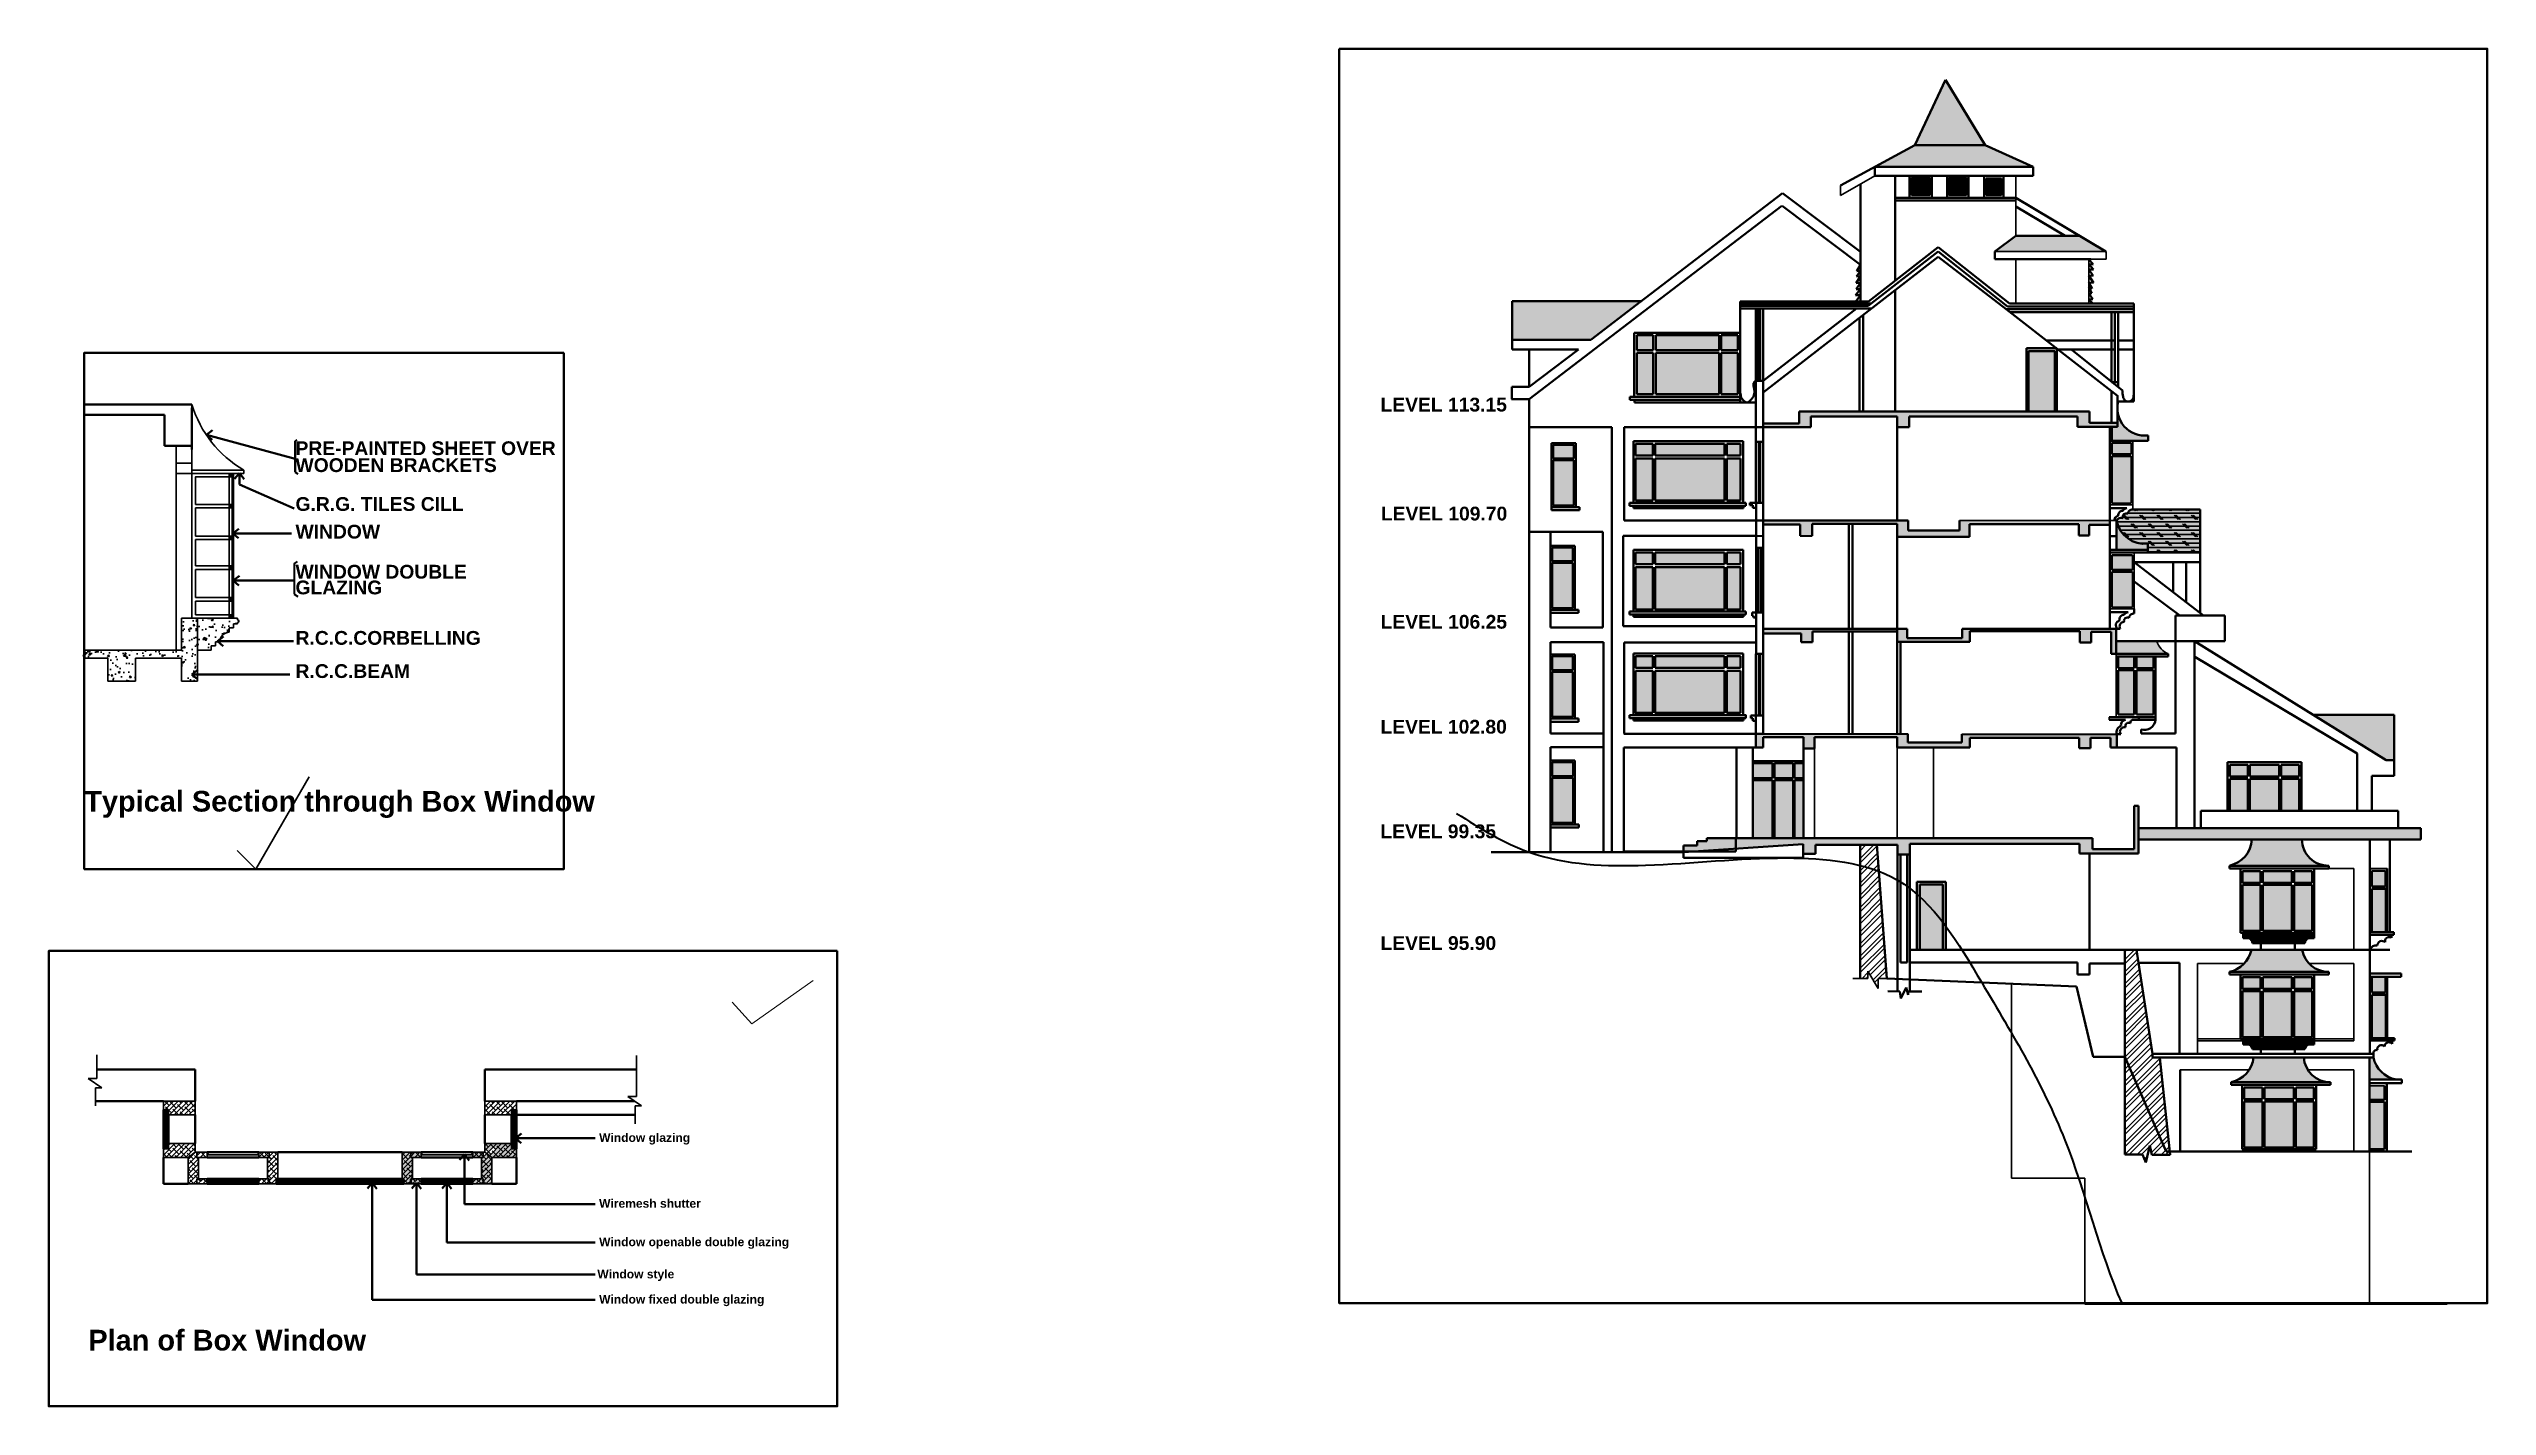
# Model space of a CAD drawing. Header units: inches. Extents: x 1352 to 5457, y 84 to 1168.
# Drawn here: x 1500.1 to 1570.9, y 248.9 to 288.2 of the extents above; entities that cross this region are included whole.
import ezdxf

# ---------------------------------------------------------------- set-up
doc = ezdxf.new("R2010")
doc.units = ezdxf.units.IN
doc.header["$MEASUREMENT"] = 0
doc.linetypes.add('DOT2', pattern=[0.125, 0, -0.125])
for name, color, linetype, lineweight in [('CILL', 250, 'Continuous', 9), ('col', 250, 'Continuous', 40), ('contour', 250, 'DOT2', 35), ('text', 250, 'Continuous', 30), ('wall', 7, 'Continuous', 40), ('win', 250, 'Continuous', 30)]:
    doc.layers.add(name, color=color, linetype=linetype, lineweight=lineweight)
doc.styles.get("Standard").update_dxf_attribs({"font": 'arialbd.ttf', "height": 1.5})
pattern_1 = [(45, (-39.913057, -19.09975), (-0.01767766953, 0.01767766953), []), (135, (-39.913057, -19.09975), (-0.0530330086, 0.01767766953), [0.0625, -0.0375])]
pattern_2 = [(45, (-39.91306, -19.09975), (-0.176776695, 0.176776695), []), (45, (-39.91306, -18.97475), (-0.176776695, 0.176776695), [])]

msp = doc.modelspace()

# ---------------------------------------------------------------- texts
at = {"layer": 'text'}
for s, height, p in [('PRE-PAINTED SHEET OVER ', 0.4, (1507.299, 276.457)), ('WOODEN BRACKETS ', 0.4, (1507.299, 275.966)), ('G.R.G. TILES CILL', 0.4, (1507.299, 274.839)), ('WINDOW', 0.4, (1507.299, 274.037)), ('WINDOW DOUBLE ', 0.4, (1507.299, 272.875)), ('GLAZING', 0.4, (1507.299, 272.419)), ('R.C.C.CORBELLING', 0.4, (1507.299, 270.956)), ('R.C.C.BEAM', 0.4, (1507.299, 269.993)), ('Typical Section through Box Window', 0.6, (1501.173, 266.118)), ('Plan of Box Window', 0.6, (1501.29, 250.487))]:
    msp.add_text(s, height=height, dxfattribs=at).set_placement(p)
at = {"layer": 'win'}
for s, height, p in [('LEVEL 113.15', 0.4, (1538.764, 277.722)), ('LEVEL 109.70', 0.4, (1538.774, 274.561)), ('LEVEL 106.25', 0.4, (1538.767, 271.423)), ('LEVEL 102.80', 0.4, (1538.762, 268.379)), ('LEVEL 99.35', 0.4, (1538.759, 265.345)), ('LEVEL 95.90', 0.4, (1538.763, 262.104)), ('Window glazing', 0.25, (1516.103, 256.537)), ('Wiremesh shutter', 0.25, (1516.103, 254.629)), ('Window openable double glazing', 0.25, (1516.103, 253.513)), ('Window style         ', 0.25, (1516.051, 252.579)), ('Window fixed double glazing', 0.25, (1516.103, 251.849))]:
    msp.add_text(s, height=height, dxfattribs=at).set_placement(p)

# ---------------------------------------------------------------- hatches: boundary and pattern name
at = {"layer": 'CILL'}
h = msp.add_hatch(color=256, dxfattribs=at)
h.set_gradient(color1=(127, 223, 255), one_color=1, tint=1)
h.paths.add_polyline_path([(1505.489, 273.675), (1505.484, 273.68), (1505.484, 273.229), (1505.489, 273.229)])
h.paths.add_polyline_path([(1505.471, 274.02), (1505.466, 274.02), (1505.466, 273.229), (1505.471, 273.229)])
h.paths.add_polyline_path([(1505.489, 274.937), (1505.484, 274.937), (1505.484, 274.095), (1505.489, 274.095)])
h.paths.add_polyline_path([(1505.471, 274.937), (1505.466, 274.937), (1505.466, 274.095), (1505.471, 274.095)])
h.paths.add_polyline_path([(1505.489, 275.853), (1505.484, 275.853), (1505.484, 275.012), (1505.489, 275.012)])
h.paths.add_polyline_path([(1505.471, 275.853), (1505.466, 275.853), (1505.466, 275.012), (1505.471, 275.012)])
h = msp.add_hatch(color=256, dxfattribs=at)
h.set_gradient(color1=(127, 223, 255), one_color=1, tint=1)
h.paths.add_polyline_path([(1505.466, 272.312), (1505.471, 272.312), (1505.471, 273.154), (1505.466, 273.154)])
h.paths.add_polyline_path([(1505.484, 272.312), (1505.489, 272.312), (1505.489, 273.119), (1505.484, 273.124)])
h = msp.add_hatch(color=256, dxfattribs=at)
h.set_gradient(color1=(127, 223, 255), one_color=1, tint=1)
h.paths.add_polyline_path([(1505.466, 271.767), (1505.471, 271.767), (1505.471, 272.237), (1505.466, 272.237)])
h.paths.add_polyline_path([(1505.484, 271.767), (1505.489, 271.767), (1505.489, 272.237), (1505.484, 272.237)])
h = msp.add_hatch(color=256, dxfattribs=at)
h.set_gradient(color1=(244, 224, 139), color2=(251, 243, 208), one_color=1, tint=0.9, name='CYLINDER')
h.paths.add_polyline_path([(1510.622, 256.239), (1510.48, 256.239), (1510.419, 256.177), (1510.489, 256.106)])
h.paths.add_polyline_path([(1510.489, 256.106), (1510.419, 256.177), (1510.389, 256.147), (1510.389, 256.006)])
h.paths.add_polyline_path([(1510.639, 256.239), (1510.622, 256.239), (1510.489, 256.106), (1510.56, 256.035), (1510.639, 256.114)])
h.paths.add_polyline_path([(1510.56, 256.035), (1510.489, 256.106), (1510.389, 256.006), (1510.389, 255.924), (1510.419, 255.894)])
h.paths.add_polyline_path([(1510.689, 256.023), (1510.689, 256.048), (1510.648, 256.089), (1510.639, 256.089), (1510.639, 256.098), (1510.631, 256.106), (1510.489, 255.965), (1510.56, 255.894)])
h.paths.add_polyline_path([(1510.56, 255.894), (1510.489, 255.965), (1510.389, 255.864), (1510.389, 255.783), (1510.419, 255.753)])
h.paths.add_polyline_path([(1510.48, 256.239), (1510.389, 256.239), (1510.389, 256.207), (1510.419, 256.177)])
h.paths.add_polyline_path([(1510.389, 256.207), (1510.389, 256.147), (1510.419, 256.177)])
h.paths.add_polyline_path([(1510.689, 256.023), (1510.56, 255.894), (1510.631, 255.823), (1510.689, 255.881)])
h.paths.add_polyline_path([(1510.631, 255.823), (1510.56, 255.894), (1510.419, 255.753), (1510.489, 255.682)])
h.paths.add_polyline_path([(1510.489, 255.682), (1510.419, 255.753), (1510.389, 255.723), (1510.389, 255.641), (1510.419, 255.611)])
h.paths.add_polyline_path([(1510.389, 255.783), (1510.389, 255.723), (1510.419, 255.753)])
h.paths.add_polyline_path([(1510.419, 255.894), (1510.389, 255.924), (1510.389, 255.864)])
h.paths.add_polyline_path([(1510.689, 255.881), (1510.56, 255.753), (1510.631, 255.682), (1510.689, 255.74)])
h.paths.add_polyline_path([(1510.631, 255.682), (1510.56, 255.753), (1510.419, 255.611), (1510.489, 255.541)])
h.paths.add_polyline_path([(1510.419, 255.611), (1510.389, 255.581), (1510.389, 255.469), (1510.417, 255.469), (1510.489, 255.541)])
h.paths.add_polyline_path([(1510.389, 255.641), (1510.389, 255.581), (1510.419, 255.611)])
h.paths.add_polyline_path([(1510.56, 255.47), (1510.489, 255.541), (1510.417, 255.469), (1510.439, 255.469), (1510.439, 255.348)])
h.paths.add_polyline_path([(1510.489, 255.399), (1510.439, 255.348), (1510.439, 255.319), (1510.439, 255.319), (1510.55, 255.319), (1510.56, 255.328)])
h.paths.add_polyline_path([(1510.639, 255.469), (1510.689, 255.469), (1510.689, 255.483), (1510.631, 255.541), (1510.489, 255.399), (1510.56, 255.328), (1510.639, 255.407)])
h.paths.add_polyline_path([(1510.689, 255.624), (1510.631, 255.682), (1510.489, 255.541), (1510.56, 255.47), (1510.689, 255.598)])
h.paths.add_polyline_path([(1510.689, 255.74), (1510.631, 255.682), (1510.689, 255.624)])
h.paths.add_polyline_path([(1510.689, 255.598), (1510.631, 255.541), (1510.689, 255.483)], flags=17)
h = msp.add_hatch(color=256, dxfattribs=at)
h.set_gradient(color1=(244, 224, 139), color2=(251, 243, 208), one_color=1, tint=0.9, name='INVCYLINDER')
h.paths.add_polyline_path([(1510.689, 256.089), (1510.648, 256.089), (1510.689, 256.048)])
h.paths.add_polyline_path([(1510.639, 256.098), (1510.639, 256.089), (1510.648, 256.089)])
h.paths.add_polyline_path([(1510.639, 256.114), (1510.631, 256.106), (1510.639, 256.098)])
h.paths.add_polyline_path([(1510.639, 255.407), (1510.56, 255.328), (1510.57, 255.319), (1510.639, 255.319)])
h.paths.add_polyline_path([(1510.56, 255.328), (1510.55, 255.319), (1510.57, 255.319)])
h.paths.add_polyline_path([(1510.701, 255.328), (1510.692, 255.319), (1510.711, 255.319)])
h = msp.add_hatch(color=256, dxfattribs=at)
h.set_gradient(color1=(244, 224, 139), color2=(251, 243, 208), one_color=1, tint=0.9, name='INVCYLINDER')
h.paths.add_polyline_path([(1510.701, 256.177), (1510.64, 256.239), (1510.639, 256.239), (1510.639, 256.114)])
h.paths.add_polyline_path([(1510.843, 256.177), (1510.781, 256.239), (1510.763, 256.239), (1510.639, 256.114), (1510.639, 256.098), (1510.648, 256.089), (1510.689, 256.089), (1510.755, 256.089)])
h.paths.add_polyline_path([(1510.763, 256.239), (1510.64, 256.239), (1510.701, 256.177)], flags=17)
h.paths.add_polyline_path([(1510.905, 256.239), (1510.781, 256.239), (1510.843, 256.177)])
h.paths.add_polyline_path([(1510.939, 256.239), (1510.905, 256.239), (1510.843, 256.177), (1510.914, 256.106), (1510.939, 256.131)])
h.paths.add_polyline_path([(1510.843, 256.177), (1510.755, 256.089), (1510.896, 256.089), (1510.914, 256.106)])
h.paths.add_polyline_path([(1510.939, 256.131), (1510.896, 256.089), (1510.939, 256.089)])
h.paths.add_polyline_path([(1510.7, 255.469), (1510.689, 255.469), (1510.639, 255.469), (1510.639, 255.407)])
h.paths.add_polyline_path([(1510.703, 255.469), (1510.7, 255.469), (1510.639, 255.407), (1510.639, 255.319), (1510.692, 255.319), (1510.772, 255.399)])
h.paths.add_polyline_path([(1510.844, 255.469), (1510.842, 255.469), (1510.701, 255.328), (1510.711, 255.319), (1510.784, 255.319), (1510.811, 255.349), (1510.834, 255.319), (1510.914, 255.399)])
h.paths.add_polyline_path([(1510.842, 255.469), (1510.703, 255.469), (1510.772, 255.399)], flags=17)
h.paths.add_polyline_path([(1510.939, 255.469), (1510.844, 255.469), (1510.914, 255.399), (1510.939, 255.424)])
h.paths.add_polyline_path([(1510.939, 255.424), (1510.914, 255.399), (1510.939, 255.374)])
h.paths.add_polyline_path([(1510.939, 255.374), (1510.914, 255.399), (1510.834, 255.319), (1510.834, 255.319), (1510.939, 255.319)])
h.paths.add_polyline_path([(1510.811, 255.349), (1510.784, 255.319), (1510.811, 255.319)], flags=17)
h.paths.add_polyline_path([(1510.811, 255.349), (1510.811, 255.319), (1510.834, 255.319)], flags=17)
h = msp.add_hatch(color=256, dxfattribs=at)
h.set_gradient(color1=(244, 224, 139), color2=(251, 243, 208), one_color=1, tint=0.9, name='INVCYLINDER')
h.paths.add_polyline_path([(1512.46, 256.239), (1512.441, 256.239), (1512.441, 256.219)], flags=17)
h.paths.add_polyline_path([(1512.602, 256.239), (1512.478, 256.239), (1512.54, 256.177)])
h.paths.add_polyline_path([(1512.54, 256.177), (1512.452, 256.089), (1512.593, 256.089), (1512.611, 256.106)])
h.paths.add_polyline_path([(1512.741, 256.236), (1512.741, 256.239), (1512.602, 256.239), (1512.54, 256.177), (1512.611, 256.106)])
h.paths.add_polyline_path([(1512.741, 256.236), (1512.681, 256.177), (1512.741, 256.117)])
h.paths.add_polyline_path([(1512.741, 256.117), (1512.681, 256.177), (1512.593, 256.089), (1512.691, 256.089), (1512.734, 256.089), (1512.741, 256.095)])
h.paths.add_polyline_path([(1512.478, 256.239), (1512.46, 256.239), (1512.441, 256.219), (1512.441, 256.089), (1512.452, 256.089), (1512.54, 256.177)])
h.paths.add_polyline_path([(1510.951, 255.342), (1510.951, 255.343, 0.414245), (1510.957, 255.349), (1510.939, 255.349), (1510.939, 255.319), (1510.939, 255.319, 0.341783), (1510.943, 255.323), (1510.943, 255.324), (1510.943, 255.328), (1510.944, 255.328), (1510.944, 255.332, -0.323881)])
h.paths.add_polyline_path([(1512.442, 255.418), (1512.424, 255.418), (1512.424, 255.37), (1512.442, 255.37)])
h.paths.add_polyline_path([(1512.442, 255.468), (1512.442, 255.469, 0.253708), (1512.438, 255.464), (1512.438, 255.464), (1512.438, 255.46), (1512.437, 255.46), (1512.437, 255.456, -0.323881), (1512.429, 255.446), (1512.429, 255.444, 0.414245), (1512.424, 255.439), (1512.442, 255.439)])
h.paths.add_polyline_path([(1512.442, 255.426), (1512.442, 255.372), (1512.469, 255.399)], flags=17)
h.paths.add_polyline_path([(1512.539, 255.469), (1512.442, 255.469), (1512.442, 255.426), (1512.469, 255.399)])
h.paths.add_polyline_path([(1512.611, 255.399), (1512.541, 255.469), (1512.539, 255.469), (1512.442, 255.372), (1512.442, 255.319), (1512.53, 255.319)])
h.paths.add_polyline_path([(1512.68, 255.469), (1512.541, 255.469), (1512.611, 255.399)])
h.paths.add_polyline_path([(1512.742, 255.469), (1512.691, 255.469), (1512.68, 255.469), (1512.611, 255.399), (1512.681, 255.328), (1512.742, 255.389)])
h.paths.add_polyline_path([(1512.611, 255.399), (1512.53, 255.319), (1512.672, 255.319), (1512.681, 255.328)])
h.paths.add_polyline_path([(1512.742, 255.389), (1512.672, 255.319), (1512.742, 255.319)])
h.paths.add_polyline_path([(1512.742, 255.409), (1512.742, 255.389), (1512.752, 255.399)])
h.paths.add_polyline_path([(1512.823, 255.47), (1512.752, 255.541), (1512.691, 255.479), (1512.691, 255.469), (1512.742, 255.469), (1512.742, 255.409), (1512.752, 255.399)])
h.paths.add_polyline_path([(1512.964, 255.47), (1512.893, 255.541), (1512.752, 255.399), (1512.823, 255.328)])
h.paths.add_polyline_path([(1512.752, 255.399), (1512.742, 255.389), (1512.742, 255.319), (1512.813, 255.319), (1512.823, 255.328)])
h.paths.add_polyline_path([(1512.989, 255.353), (1512.989, 255.445), (1512.964, 255.47), (1512.823, 255.328), (1512.832, 255.319), (1512.954, 255.319)])
h.paths.add_polyline_path([(1512.989, 255.353), (1512.964, 255.328), (1512.974, 255.319), (1512.989, 255.319)])
h.paths.add_polyline_path([(1512.964, 255.328), (1512.954, 255.319), (1512.974, 255.319)], flags=17)
h.paths.add_polyline_path([(1512.989, 255.494), (1512.964, 255.47), (1512.989, 255.445)])
h.paths.add_polyline_path([(1512.989, 255.636), (1512.893, 255.541), (1512.964, 255.47), (1512.989, 255.494)])
h.paths.add_polyline_path([(1512.893, 255.682), (1512.752, 255.541), (1512.823, 255.47), (1512.964, 255.611)])
h.paths.add_polyline_path([(1512.989, 255.777), (1512.893, 255.682), (1512.964, 255.611), (1512.989, 255.636)])
h.paths.add_polyline_path([(1512.893, 255.682), (1512.823, 255.753), (1512.691, 255.621), (1512.691, 255.602), (1512.752, 255.541)])
h.paths.add_polyline_path([(1512.989, 255.777), (1512.989, 255.87), (1512.964, 255.894), (1512.823, 255.753), (1512.893, 255.682)])
h.paths.add_polyline_path([(1512.893, 255.823), (1512.823, 255.894), (1512.691, 255.762), (1512.691, 255.743), (1512.752, 255.682)])
h.paths.add_polyline_path([(1512.691, 255.743), (1512.691, 255.621), (1512.752, 255.682)], flags=17)
h.paths.add_polyline_path([(1512.823, 255.894), (1512.752, 255.965), (1512.691, 255.904), (1512.691, 255.762)])
h.paths.add_polyline_path([(1512.964, 256.035), (1512.893, 256.106), (1512.752, 255.965), (1512.823, 255.894)])
h.paths.add_polyline_path([(1512.989, 255.918), (1512.989, 256.011), (1512.964, 256.035), (1512.823, 255.894), (1512.893, 255.823), (1512.964, 255.894)])
h.paths.add_polyline_path([(1512.989, 255.918), (1512.964, 255.894), (1512.989, 255.87)], flags=17)
h.paths.add_polyline_path([(1512.989, 256.06), (1512.964, 256.035), (1512.989, 256.011)])
h.paths.add_polyline_path([(1512.925, 256.138), (1512.844, 256.198), (1512.752, 256.106), (1512.823, 256.035), (1512.893, 256.106)])
h.paths.add_polyline_path([(1512.752, 256.106), (1512.741, 256.095), (1512.741, 256.089), (1512.734, 256.089), (1512.691, 256.045), (1512.691, 255.904), (1512.752, 255.965), (1512.823, 256.035)])
h.paths.add_polyline_path([(1512.789, 256.352), (1512.789, 256.239), (1512.844, 256.198), (1512.893, 256.248)])
h.paths.add_polyline_path([(1512.893, 256.389), (1512.823, 256.46), (1512.789, 256.426), (1512.789, 256.352), (1512.823, 256.318)])
h.paths.add_polyline_path([(1513.035, 256.389), (1512.964, 256.46), (1512.823, 256.318), (1512.893, 256.248)])
h.paths.add_polyline_path([(1513.106, 256.318), (1513.035, 256.389), (1512.893, 256.248), (1512.964, 256.177)], flags=16)
h.paths.add_polyline_path([(1512.893, 256.248), (1512.844, 256.198), (1512.925, 256.138), (1512.964, 256.177)])
h.paths.add_polyline_path([(1513.106, 256.177), (1513.035, 256.248), (1512.925, 256.138), (1512.991, 256.089), (1513.017, 256.089)])
h.paths.add_polyline_path([(1513.106, 256.177), (1513.017, 256.089), (1513.159, 256.089), (1513.176, 256.106)])
h.paths.add_polyline_path([(1513.318, 256.248), (1513.247, 256.318), (1513.106, 256.177), (1513.176, 256.106)])
h.paths.add_polyline_path([(1513.247, 256.177), (1513.159, 256.089), (1513.3, 256.089), (1513.318, 256.106)])
h.paths.add_polyline_path([(1513.459, 256.248), (1513.388, 256.318), (1513.247, 256.177), (1513.318, 256.106)])
h.paths.add_polyline_path([(1513.53, 256.177), (1513.459, 256.248), (1513.318, 256.106), (1513.335, 256.089), (1513.442, 256.089)])
h.paths.add_polyline_path([(1513.318, 256.106), (1513.3, 256.089), (1513.335, 256.089)])
h.paths.add_polyline_path([(1513.671, 256.177), (1513.601, 256.248), (1513.459, 256.106), (1513.477, 256.089), (1513.583, 256.089)])
h.paths.add_polyline_path([(1513.709, 256.14), (1513.671, 256.177), (1513.583, 256.089), (1513.709, 256.089)])
h.paths.add_polyline_path([(1513.709, 256.339), (1513.692, 256.339), (1513.601, 256.248), (1513.671, 256.177), (1513.709, 256.214)])
h.paths.add_polyline_path([(1513.709, 256.214), (1513.671, 256.177), (1513.709, 256.14)])
h.paths.add_polyline_path([(1513.692, 256.339), (1513.651, 256.339), (1513.671, 256.318)], flags=17)
h.paths.add_polyline_path([(1513.651, 256.339), (1513.559, 256.339), (1513.559, 256.347), (1513.459, 256.248), (1513.53, 256.177), (1513.601, 256.248), (1513.671, 256.318)])
h.paths.add_polyline_path([(1513.559, 256.431), (1513.53, 256.46), (1513.388, 256.318), (1513.459, 256.248), (1513.559, 256.347)])
h.paths.add_polyline_path([(1513.559, 256.488), (1513.53, 256.46), (1513.559, 256.431)])
h.paths.add_polyline_path([(1513.559, 256.488), (1513.559, 256.489), (1513.501, 256.489), (1513.53, 256.46)])
h.paths.add_polyline_path([(1513.53, 256.46), (1513.501, 256.489), (1513.417, 256.489), (1513.388, 256.46), (1513.459, 256.389)])
h.paths.add_polyline_path([(1513.417, 256.489), (1513.359, 256.489), (1513.388, 256.46)])
h.paths.add_polyline_path([(1513.388, 256.46), (1513.359, 256.489), (1513.276, 256.489), (1513.176, 256.389), (1513.247, 256.318)])
h.paths.add_polyline_path([(1513.459, 256.389), (1513.388, 256.46), (1513.247, 256.318), (1513.318, 256.248), (1513.388, 256.318)])
h.paths.add_polyline_path([(1513.247, 256.318), (1513.176, 256.389), (1513.035, 256.248), (1513.106, 256.177)])
h.paths.add_polyline_path([(1513.247, 256.46), (1513.218, 256.489), (1513.134, 256.489), (1513.035, 256.389), (1513.106, 256.318)])
h.paths.add_polyline_path([(1513.276, 256.489), (1513.218, 256.489), (1513.247, 256.46)], flags=17)
h.paths.add_polyline_path([(1513.134, 256.489), (1512.993, 256.489), (1512.964, 256.46), (1513.035, 256.389)])
h.paths.add_polyline_path([(1512.993, 256.489), (1512.935, 256.489), (1512.964, 256.46)])
h.paths.add_polyline_path([(1512.935, 256.489), (1512.852, 256.489), (1512.823, 256.46), (1512.893, 256.389), (1512.964, 256.46)])
h.paths.add_polyline_path([(1512.852, 256.489), (1512.794, 256.489), (1512.823, 256.46)])
h.paths.add_polyline_path([(1512.823, 256.46), (1512.794, 256.489), (1512.789, 256.489), (1512.789, 256.426)])
h.paths.add_polyline_path([(1512.823, 256.318), (1512.789, 256.352), (1512.789, 256.284)])
h.paths.add_polyline_path([(1512.823, 256.318), (1512.789, 256.284), (1512.789, 256.239), (1512.844, 256.198), (1512.893, 256.248)])
h.paths.add_polyline_path([(1513.106, 256.318), (1513.035, 256.389), (1512.893, 256.248), (1512.964, 256.177), (1513.035, 256.248)])
h = msp.add_hatch(color=256, dxfattribs=at)
h.set_gradient(color1=(127, 223, 255), one_color=1, tint=1)
h.paths.add_polyline_path([(1504.735, 255.439), (1504.735, 255.419), (1506.239, 255.419), (1506.239, 255.439), (1506.221, 255.439)])
h.paths.add_polyline_path([(1504.735, 255.369), (1504.735, 255.349), (1504.753, 255.349), (1506.239, 255.349), (1506.239, 255.369)])
h.paths.add_polyline_path([(1506.739, 255.369), (1506.739, 255.349), (1506.757, 255.349), (1510.439, 255.349), (1510.439, 255.369)])
h.paths.add_polyline_path([(1506.739, 255.439), (1506.739, 255.419), (1510.439, 255.419), (1510.439, 255.439), (1510.421, 255.439)])
h.paths.add_polyline_path([(1510.939, 255.369), (1510.939, 255.349), (1510.957, 255.349), (1512.197, 255.349), (1512.197, 255.369)])
h.paths.add_polyline_path([(1510.939, 255.439), (1510.939, 255.419), (1512.197, 255.419), (1512.197, 255.439)])
at = {"layer": 'contour'}
h = msp.add_hatch(color=256, dxfattribs=at)
h.set_gradient(color1=(171, 193, 62), color2=(196, 211, 120), one_color=1, tint=0.65, name='CURVED')
h.paths.add_polyline_path([(1555.151, 287.346), (1554.256, 285.446), (1556.302, 285.446)])
h.paths.add_polyline_path([(1556.303, 285.446), (1554.256, 285.446), (1553.098, 284.816), (1557.694, 284.816)])
h.paths.add_polyline_path([(1559.047, 282.815), (1557.192, 282.815), (1556.58, 282.365), (1559.8, 282.365)])
h.paths.add_polyline_path([(1546.326, 280.921), (1542.578, 280.921), (1542.578, 279.801), (1544.862, 279.801)])
h = msp.add_hatch(color=256, dxfattribs=at)
h.set_gradient(color1=(171, 193, 62), color2=(196, 211, 120), one_color=1, tint=0.65, name='CURVED')
h.paths.add_polyline_path([(1555.151, 287.346), (1554.256, 285.446), (1556.302, 285.446)])
h.paths.add_polyline_path([(1556.303, 285.446), (1554.256, 285.446), (1553.098, 284.816), (1557.694, 284.816)])
h.paths.add_polyline_path([(1559.047, 282.815), (1557.192, 282.815), (1556.58, 282.365), (1559.8, 282.365)])
h.paths.add_polyline_path([(1546.326, 280.921), (1542.578, 280.921), (1542.578, 279.801), (1544.862, 279.801)])
h = msp.add_hatch(color=256, dxfattribs=at)
h.set_gradient(color1=(171, 193, 62), color2=(196, 211, 120), one_color=1, tint=0.65, name='CURVED')
h.paths.add_polyline_path([(1554.256, 285.446), (1556.302, 285.446), (1555.151, 287.346)])
h = msp.add_hatch(color=256, dxfattribs=at)
h.set_gradient(color1=(171, 193, 62), color2=(196, 211, 120), one_color=1, tint=0.65, name='CURVED')
h.paths.add_polyline_path([(1554.256, 285.446), (1553.098, 284.816), (1557.694, 284.816), (1556.303, 285.446)])
at = {"layer": 'contour', "linetype": 'ByBlock'}
h = msp.add_hatch(color=256, dxfattribs=at)
h.set_gradient(color1=(0, 153, 204), color2=(240, 251, 255), one_color=1, tint=0.97, name='CYLINDER')
h.paths.add_polyline_path([(1554.695, 284.505), (1554.159, 284.505), (1554.159, 283.997), (1554.695, 283.997)])
h = msp.add_hatch(color=256, dxfattribs=at)
h.set_gradient(color1=(0, 153, 204), color2=(240, 251, 255), one_color=1, tint=0.97, name='CYLINDER')
h.paths.add_polyline_path([(1555.759, 284.505), (1555.244, 284.505), (1555.244, 283.997), (1555.759, 283.997)])
h = msp.add_hatch(color=256, dxfattribs=at)
h.set_gradient(color1=(0, 153, 204), color2=(240, 251, 255), one_color=1, tint=0.97, name='CYLINDER')
h.paths.add_polyline_path([(1556.775, 284.476), (1556.328, 284.476), (1556.328, 283.997), (1556.775, 283.997)])
at = {"layer": 'contour'}
h = msp.add_hatch(color=256, dxfattribs=at)
h.set_gradient(color1=(171, 193, 62), color2=(196, 211, 120), one_color=1, tint=0.65, name='CURVED')
h.paths.add_polyline_path([(1556.58, 282.365), (1559.8, 282.365), (1559.047, 282.815), (1557.192, 282.815)])
at = {"layer": 'contour', "linetype": 'ByBlock'}
h = msp.add_hatch(color=256, dxfattribs=at)
h.set_gradient(color1=(127, 191, 255), one_color=1, tint=1, name='CYLINDER')
h.paths.add_polyline_path([(1546.674, 279.935), (1546.193, 279.935), (1546.193, 279.498), (1546.674, 279.498)])
h.paths.add_polyline_path([(1548.586, 279.935), (1546.743, 279.935), (1546.743, 279.498), (1548.586, 279.498)])
h.paths.add_polyline_path([(1549.129, 279.935), (1548.645, 279.935), (1548.645, 279.498), (1549.129, 279.498)])
h.paths.add_polyline_path([(1549.129, 279.424), (1548.645, 279.424), (1548.645, 278.224), (1549.129, 278.224)])
h.paths.add_polyline_path([(1548.586, 279.424), (1546.743, 279.424), (1546.743, 278.224), (1548.586, 278.224)])
h.paths.add_polyline_path([(1546.674, 279.424), (1546.193, 279.424), (1546.193, 278.224), (1546.674, 278.224)])
h.paths.add_polyline_path([(1546.664, 276.788), (1546.156, 276.788), (1546.156, 276.447), (1546.664, 276.447)])
h.paths.add_polyline_path([(1548.742, 276.788), (1546.731, 276.788), (1546.731, 276.447), (1548.742, 276.447)])
h.paths.add_polyline_path([(1549.202, 276.788), (1548.803, 276.788), (1548.803, 276.447), (1549.202, 276.447)])
h.paths.add_polyline_path([(1549.202, 276.362), (1548.803, 276.362), (1548.803, 275.138), (1549.202, 275.138)])
h.paths.add_polyline_path([(1548.742, 276.362), (1546.731, 276.362), (1546.731, 275.138), (1548.742, 275.138)])
h.paths.add_polyline_path([(1546.664, 276.362), (1546.156, 276.362), (1546.156, 275.138), (1546.664, 275.138)])
h.paths.add_polyline_path([(1546.664, 273.632), (1546.156, 273.632), (1546.156, 273.291), (1546.664, 273.291)])
h.paths.add_polyline_path([(1548.742, 273.632), (1546.731, 273.632), (1546.731, 273.291), (1548.742, 273.291)])
h.paths.add_polyline_path([(1549.202, 273.632), (1548.803, 273.632), (1548.803, 273.291), (1549.202, 273.291)])
h.paths.add_polyline_path([(1549.202, 273.206), (1548.803, 273.206), (1548.803, 271.981), (1549.202, 271.981)])
h.paths.add_polyline_path([(1548.742, 273.206), (1546.731, 273.206), (1546.731, 271.981), (1548.742, 271.981)])
h.paths.add_polyline_path([(1546.664, 273.206), (1546.156, 273.206), (1546.156, 271.981), (1546.664, 271.981)])
h.paths.add_polyline_path([(1546.664, 270.629), (1546.156, 270.629), (1546.156, 270.288), (1546.664, 270.288)])
h.paths.add_polyline_path([(1548.742, 270.629), (1546.731, 270.629), (1546.731, 270.288), (1548.742, 270.288)])
h.paths.add_polyline_path([(1549.202, 270.629), (1548.803, 270.629), (1548.803, 270.288), (1549.202, 270.288)])
h.paths.add_polyline_path([(1549.202, 270.203), (1548.803, 270.203), (1548.803, 268.978), (1549.202, 268.978)])
h.paths.add_polyline_path([(1548.742, 270.203), (1546.731, 270.203), (1546.731, 268.978), (1548.742, 268.978)])
h.paths.add_polyline_path([(1546.664, 270.203), (1546.156, 270.203), (1546.156, 268.978), (1546.664, 268.978)])
h = msp.add_hatch(color=256, dxfattribs=at)
h.set_gradient(color1=(255, 159, 127), color2=(143, 36, 0), one_color=1, tint=0.28, name='CYLINDER')
h.paths.add_polyline_path([(1557.555, 279.472), (1558.315, 279.472), (1558.315, 277.725), (1558.374, 277.725), (1558.374, 279.543), (1558.359, 279.555), (1557.493, 279.555), (1557.493, 277.725), (1557.555, 277.725)])
h = msp.add_hatch(color=256, dxfattribs=at)
h.set_gradient(color1=(255, 159, 127), color2=(255, 201, 184), one_color=1, tint=0.86, name='CYLINDER')
h.paths.add_polyline_path([(1557.555, 277.725), (1558.315, 277.725), (1558.315, 279.472), (1557.555, 279.472)])
h = msp.add_hatch(color=256, dxfattribs=at)
h.set_gradient(color1=(127, 191, 255), one_color=1, tint=1, name='CYLINDER')
h.paths.add_polyline_path([(1543.767, 276.756), (1543.767, 276.356), (1544.373, 276.356), (1544.373, 276.756)])
h.paths.add_polyline_path([(1543.767, 274.998), (1544.373, 274.998), (1544.373, 276.306), (1543.767, 276.306)])
h.paths.add_polyline_path([(1544.344, 273.379), (1544.344, 273.779), (1543.738, 273.779), (1543.738, 273.379)])
h.paths.add_polyline_path([(1544.344, 273.329), (1543.738, 273.329), (1543.738, 272.021), (1544.344, 272.021)])
h.paths.add_polyline_path([(1543.738, 270.621), (1543.738, 270.221), (1544.344, 270.221), (1544.344, 270.621)])
h.paths.add_polyline_path([(1538.661, 261.995), (1542.22, 261.995), (1542.22, 262.608), (1538.661, 262.608)], flags=9)
h.paths.add_polyline_path([(1538.656, 265.236), (1542.215, 265.236), (1542.215, 265.849), (1538.656, 265.849)], flags=9)
h.paths.add_polyline_path([(1538.659, 268.269), (1542.529, 268.269), (1542.529, 268.882), (1538.659, 268.882)], flags=9)
h.paths.add_polyline_path([(1538.665, 271.314), (1542.535, 271.314), (1542.535, 271.926), (1538.665, 271.926)], flags=9)
h.paths.add_polyline_path([(1538.671, 274.451), (1542.541, 274.451), (1542.541, 275.065), (1538.671, 275.065)], flags=9)
h.paths.add_polyline_path([(1538.662, 277.613), (1542.531, 277.613), (1542.531, 278.226), (1538.662, 278.226)], flags=9)
h = msp.add_hatch(color=256, dxfattribs=at)
h.set_gradient(color1=(0, 63, 255), color2=(235, 240, 255), one_color=1, tint=0.96, name='CURVED')
h.paths.add_polyline_path([(1559.321, 277.725), (1550.908, 277.725), (1550.908, 277.375), (1549.861, 277.375), (1549.861, 277.263), (1551.243, 277.263), (1551.243, 277.579), (1553.75, 277.579), (1553.75, 277.27), (1554.091, 277.27), (1554.091, 277.579), (1558.974, 277.579), (1558.974, 277.275), (1560.132, 277.275), (1560.132, 277.396), (1559.321, 277.396)])
h = msp.add_hatch(color=256, dxfattribs=at)
h.set_gradient(color1=(178, 204, 102), color2=(198, 217, 140), one_color=1, tint=0.7, name='CYLINDER')
h.paths.add_polyline_path([(1560.11, 274.556), (1560.11, 274.103), (1560.11, 273.708), (1561.019, 273.708), (1561.019, 273.893, -0.396858)])
h.paths.add_polyline_path([(1560.132, 277.812), (1560.132, 277.275), (1559.968, 277.275), (1559.968, 276.867), (1561.026, 276.867), (1561.026, 277.029, -0.44932)])
h = msp.add_hatch(color=256, dxfattribs=at)
h.set_gradient(color1=(127, 191, 255), one_color=1, tint=1, name='CYLINDER')
h.paths.add_polyline_path([(1544.373, 276.306), (1543.767, 276.306), (1543.767, 274.998), (1544.373, 274.998)])
h.paths.add_polyline_path([(1544.373, 276.756), (1543.767, 276.756), (1543.767, 276.356), (1544.373, 276.356)])
h.paths.add_polyline_path([(1544.344, 273.779), (1543.738, 273.779), (1543.738, 273.379), (1544.344, 273.379)])
h.paths.add_polyline_path([(1544.344, 273.329), (1543.738, 273.329), (1543.738, 272.021), (1544.344, 272.021)])
h.paths.add_polyline_path([(1544.344, 270.621), (1543.738, 270.621), (1543.738, 270.221), (1544.344, 270.221)])
h = msp.add_hatch(color=256, dxfattribs=at)
h.set_gradient(color1=(127, 191, 255), one_color=1, tint=1, name='CYLINDER')
h.paths.add_polyline_path([(1560.531, 276.425), (1559.968, 276.425), (1559.968, 275.066), (1560.531, 275.066)])
h.paths.add_polyline_path([(1560.531, 276.817), (1559.968, 276.817), (1559.968, 276.488), (1560.531, 276.488)])
h = msp.add_hatch(color=256, dxfattribs=at)
h.set_gradient(color1=(0, 63, 255), color2=(235, 240, 255), one_color=1, tint=0.96, name='HEMISPHERICAL')
h.paths.add_polyline_path([(1555.841, 274.453), (1559.018, 274.453), (1559.018, 274.127), (1559.318, 274.127), (1559.318, 274.439), (1559.918, 274.439), (1559.918, 274.556), (1555.557, 274.556), (1555.557, 274.273), (1554.062, 274.273), (1554.062, 274.564), (1549.861, 274.564), (1549.861, 274.445), (1550.931, 274.445), (1550.931, 274.114), (1551.282, 274.114), (1551.282, 274.464), (1553.75, 274.464), (1553.75, 274.09), (1555.841, 274.09)])
at = {"layer": 'contour'}
h = msp.add_hatch(color=256, dxfattribs=at)
h.set_gradient(color1=(171, 193, 62), color2=(196, 211, 120), one_color=1, tint=0.65, name='CURVED')
h.paths.add_polyline_path([(1561.019, 273.637), (1562.534, 273.637), (1562.534, 274.875), (1560.581, 274.875, 0.435933), (1560.432, 274.753, 0.666104), (1560.287, 274.631, 0.35346), (1560.11, 274.556, 0.396858), (1561.019, 273.893)])
h.paths.add_polyline_path([(1565.814, 268.921), (1567.924, 267.61), (1568.162, 267.61), (1568.162, 268.921)])
at = {"layer": 'contour', "linetype": 'ByBlock'}
h = msp.add_hatch(color=256, dxfattribs=at)
h.set_gradient(color1=(127, 191, 255), one_color=1, tint=1, name='CYLINDER')
h.paths.add_polyline_path([(1560.567, 273.557), (1559.968, 273.557), (1559.968, 273.133), (1560.567, 273.133)])
h.paths.add_polyline_path([(1560.567, 273.071), (1559.968, 273.071), (1559.968, 272.051), (1560.567, 272.051)])
h.paths.add_polyline_path([(1560.62, 270.619), (1560.158, 270.619), (1560.158, 270.28), (1560.62, 270.28)])
h.paths.add_polyline_path([(1561.178, 270.619), (1560.683, 270.619), (1560.683, 270.28), (1561.178, 270.28)])
h.paths.add_polyline_path([(1560.62, 270.218), (1560.158, 270.218), (1560.158, 268.931), (1560.62, 268.931)])
h.paths.add_polyline_path([(1561.178, 270.218), (1560.683, 270.218), (1560.683, 268.931), (1561.178, 268.931)])
h = msp.add_hatch(color=256, dxfattribs=at)
h.set_gradient(color1=(0, 63, 255), color2=(184, 201, 255), one_color=1, tint=0.86, name='CURVED')
h.paths.add_polyline_path([(1554.032, 271.423), (1553.75, 271.423), (1553.75, 271.04), (1555.85, 271.04), (1555.85, 271.348), (1559.043, 271.348), (1559.043, 271.022), (1559.369, 271.022), (1559.369, 271.33), (1559.95, 271.33), (1559.95, 270.691), (1560.096, 270.691), (1560.096, 271.422), (1560.077, 271.422), (1555.627, 271.422), (1555.627, 271.148), (1554.032, 271.148)])
h.paths.add_polyline_path([(1549.861, 271.423), (1549.861, 271.287), (1550.965, 271.287), (1550.965, 271.032), (1551.291, 271.032), (1551.291, 271.34), (1553.75, 271.34), (1553.75, 271.423)])
h = msp.add_hatch(color=256, dxfattribs=at)
h.set_gradient(color1=(178, 204, 102), color2=(198, 217, 140), one_color=1, tint=0.7, name='CYLINDER')
h.paths.add_polyline_path([(1561.276, 271.061), (1560.096, 271.061), (1560.096, 270.691), (1561.609, 270.691, -0.224513)])
h = msp.add_hatch(color=256, dxfattribs=at)
h.set_gradient(color1=(127, 191, 255), one_color=1, tint=1, name='CYLINDER')
h.paths.add_polyline_path([(1544.344, 270.171), (1543.738, 270.171), (1543.738, 268.863), (1544.344, 268.863)])
h.paths.add_polyline_path([(1544.349, 267.55), (1543.743, 267.55), (1543.743, 267.15), (1544.349, 267.15)])
h.paths.add_polyline_path([(1544.349, 267.1), (1543.743, 267.1), (1543.743, 265.792), (1544.349, 265.792)])
at = {"layer": 'contour'}
h = msp.add_hatch(color=256, dxfattribs=at)
h.set_gradient(color1=(171, 193, 62), color2=(196, 211, 120), one_color=1, tint=0.65, name='CURVED')
h.paths.add_polyline_path([(1565.814, 268.921), (1567.924, 267.61), (1568.162, 267.61), (1568.162, 268.921)])
at = {"layer": 'contour', "linetype": 'ByBlock'}
h = msp.add_hatch(color=256, dxfattribs=at)
h.set_gradient(color1=(0, 63, 255), color2=(235, 240, 255), one_color=1, tint=0.96, name='CURVED')
h.paths.add_polyline_path([(1555.855, 268.253), (1559.023, 268.253), (1559.023, 267.957), (1559.352, 267.957), (1559.352, 268.253), (1559.928, 268.253), (1559.928, 267.979), (1560.119, 267.979), (1560.119, 268.362), (1555.617, 268.362), (1555.617, 268.118), (1554.053, 268.118), (1554.053, 268.375), (1549.861, 268.375), (1549.652, 268.375), (1549.652, 267.978), (1549.861, 267.978), (1549.861, 268.274), (1551.034, 268.274), (1551.034, 267.95), (1551.345, 267.95), (1551.345, 268.272), (1553.75, 268.272), (1553.75, 267.976), (1555.855, 267.976)])
h = msp.add_hatch(color=256, dxfattribs=at)
h.set_gradient(color1=(255, 159, 127), color2=(143, 36, 0), one_color=1, tint=0.28, name='CYLINDER')
h.paths.add_polyline_path([(1550.185, 267.03), (1550.73, 267.03), (1550.73, 265.345), (1550.769, 265.345), (1550.769, 267.03), (1551.034, 267.03), (1551.034, 267.091), (1550.769, 267.091), (1550.769, 267.52), (1551.034, 267.52), (1551.034, 267.584), (1549.556, 267.584), (1549.556, 267.52), (1550.131, 267.52), (1550.131, 267.091), (1549.556, 267.091), (1549.556, 267.03), (1550.131, 267.03), (1550.131, 265.345), (1550.185, 265.345)])
h.paths.add_polyline_path([(1550.185, 267.091), (1550.185, 267.52), (1550.73, 267.52), (1550.73, 267.091)], flags=17)
h = msp.add_hatch(color=256, dxfattribs=at)
h.set_gradient(color1=(127, 191, 255), one_color=1, tint=1, name='CYLINDER')
h.paths.add_polyline_path([(1550.131, 267.52), (1549.556, 267.52), (1549.556, 267.091), (1550.131, 267.091)])
h.paths.add_polyline_path([(1550.73, 267.52), (1550.185, 267.52), (1550.185, 267.091), (1550.73, 267.091)])
h.paths.add_polyline_path([(1551.034, 267.52), (1550.769, 267.52), (1550.769, 267.091), (1551.034, 267.091)])
h = msp.add_hatch(color=256, dxfattribs=at)
h.set_gradient(color1=(127, 191, 255), one_color=1, tint=1, name='CURVED')
h.paths.add_polyline_path([(1563.914, 267.472), (1563.389, 267.472), (1563.389, 267.133), (1563.914, 267.133)])
h.paths.add_polyline_path([(1564.821, 267.472), (1563.977, 267.472), (1563.977, 267.133), (1564.821, 267.133)])
h.paths.add_polyline_path([(1565.407, 267.472), (1564.884, 267.472), (1564.884, 267.133), (1565.407, 267.133)])
h.paths.add_polyline_path([(1565.407, 267.07), (1564.884, 267.07), (1564.884, 266.137), (1565.407, 266.137)])
h.paths.add_polyline_path([(1564.821, 267.07), (1563.977, 267.07), (1563.977, 266.137), (1564.821, 266.137)])
h.paths.add_polyline_path([(1563.914, 267.07), (1563.389, 267.07), (1563.389, 266.137), (1563.914, 266.137)])
h = msp.add_hatch(color=256, dxfattribs=at)
h.set_gradient(color1=(255, 159, 127), color2=(255, 201, 184), one_color=1, tint=0.86, name='CYLINDER')
h.paths.add_polyline_path([(1550.185, 265.345), (1550.73, 265.345), (1550.73, 267.03), (1550.185, 267.03)])
h.paths.add_polyline_path([(1549.556, 265.345), (1550.131, 265.345), (1550.131, 267.03), (1549.556, 267.03)])
h.paths.add_polyline_path([(1550.769, 265.345), (1551.034, 265.345), (1551.034, 267.03), (1550.769, 267.03)])
h = msp.add_hatch(color=256, dxfattribs=at)
h.set_gradient(color1=(0, 63, 255), color2=(235, 240, 255), one_color=1, tint=0.96, name='INVHEMISPHERICAL')
h.paths.add_polyline_path([(1559.414, 265.345), (1548.223, 265.345), (1548.223, 265.263), (1547.943, 265.263), (1547.943, 265.131), (1547.548, 265.131), (1547.548, 264.96), (1547.841, 264.96), (1551.021, 265.177), (1551.021, 264.893), (1551.379, 264.893), (1551.379, 265.153), (1553.752, 265.153), (1553.752, 264.876), (1554.11, 264.876), (1554.11, 265.18), (1559.035, 265.18), (1559.035, 264.901), (1560.748, 264.901), (1560.748, 266.283), (1560.616, 266.283), (1560.616, 265.032), (1559.414, 265.032)])
h = msp.add_hatch(color=256, dxfattribs=at)
h.set_gradient(color1=(0, 63, 255), color2=(235, 240, 255), one_color=1, tint=0.96, name='INVHEMISPHERICAL')
h.paths.add_polyline_path([(1568.936, 265.636), (1560.748, 265.636), (1560.748, 265.305), (1568.936, 265.305)])
h = msp.add_hatch(color=256, dxfattribs=at)
h.set_gradient(color1=(178, 204, 102), color2=(198, 217, 140), one_color=1, tint=0.7, name='CYLINDER')
h.paths.add_polyline_path([(1565.484, 265.305), (1564.032, 265.305, -0.334307), (1563.381, 264.549), (1566.237, 264.549, -0.406614)])
h.paths.add_polyline_path([(1565.494, 262.108), (1564.016, 262.108, -0.29511), (1563.381, 261.469), (1566.237, 261.469, -0.362425)])
h = msp.add_hatch(color=256, dxfattribs=at)
h.set_gradient(color1=(255, 159, 127), color2=(143, 36, 0), one_color=1, tint=0.28, name='CYLINDER')
edge = h.paths.add_edge_path()
edge.add_line((1555.157, 264.082), (1554.319, 264.082))
edge.add_line((1554.319, 264.082), (1554.319, 263.723))
edge.add_spline(control_points=[(1554.319, 263.723), (1554.346, 263.699), (1554.374, 263.675), (1554.401, 263.65)], knot_values=[13.877172, 13.877172, 13.877172, 13.877172, 13.990448, 13.990448, 13.990448, 13.990448], degree=3, periodic=0)
edge.add_line((1554.401, 263.65), (1554.401, 264))
edge.add_line((1554.401, 264), (1555.075, 264))
edge.add_line((1555.075, 264), (1555.075, 262.905))
edge.add_spline(control_points=[(1555.075, 262.905), (1555.102, 262.869), (1555.13, 262.832), (1555.157, 262.796)], knot_values=[14.999359, 14.999359, 14.999359, 14.999359, 15.133702, 15.133702, 15.133702, 15.133702], degree=3, periodic=0)
edge.add_line((1555.157, 262.796), (1555.157, 264.082))
edge = h.paths.add_edge_path()
edge.add_spline(control_points=[(1554.401, 263.65), (1554.392, 263.658), (1554.382, 263.667), (1554.373, 263.676)], knot_values=[13.951033, 13.951033, 13.951033, 13.951033, 13.990448, 13.990448, 13.990448, 13.990448], degree=3, periodic=0)
edge.add_spline(control_points=[(1554.373, 263.676), (1554.355, 263.692), (1554.337, 263.707), (1554.319, 263.723)], knot_values=[13.877172, 13.877172, 13.877172, 13.877172, 13.951033, 13.951033, 13.951033, 13.951033], degree=3, periodic=0)
edge.add_line((1554.319, 263.723), (1554.319, 262.108))
edge.add_line((1554.319, 262.108), (1554.401, 262.108))
edge.add_line((1554.401, 262.108), (1554.401, 263.65))
edge = h.paths.add_edge_path()
edge.add_spline(control_points=[(1555.157, 262.796), (1555.13, 262.832), (1555.102, 262.869), (1555.075, 262.905)], knot_values=[14.999361, 14.999361, 14.999361, 14.999361, 15.133702, 15.133702, 15.133702, 15.133702], degree=3, periodic=0)
edge.add_spline(control_points=[(1555.075, 262.905), (1555.075, 262.905), (1555.075, 262.905), (1555.075, 262.905)], knot_values=[14.999359, 14.999359, 14.999359, 14.999359, 14.999361, 14.999361, 14.999361, 14.999361], degree=3, periodic=0)
edge.add_line((1555.075, 262.905), (1555.075, 262.108))
edge.add_line((1555.075, 262.108), (1555.157, 262.108))
edge.add_line((1555.157, 262.108), (1555.157, 262.796))
h = msp.add_hatch(color=256, dxfattribs=at)
h.set_gradient(color1=(255, 159, 127), color2=(255, 201, 184), one_color=1, tint=0.86, name='CYLINDER')
edge = h.paths.add_edge_path()
edge.add_line((1555.075, 264), (1554.401, 264))
edge.add_line((1554.401, 264), (1554.401, 263.65))
edge.add_spline(control_points=[(1554.401, 263.65), (1554.644, 263.428), (1554.866, 263.176), (1555.075, 262.905)], knot_values=[13.990448, 13.990448, 13.990448, 13.990448, 14.999359, 14.999359, 14.999359, 14.999359], degree=3, periodic=0)
edge.add_line((1555.075, 262.905), (1555.075, 264))
edge = h.paths.add_edge_path()
edge.add_spline(control_points=[(1555.075, 262.905), (1554.866, 263.176), (1554.644, 263.428), (1554.401, 263.65)], knot_values=[13.990448, 13.990448, 13.990448, 13.990448, 14.999359, 14.999359, 14.999359, 14.999359], degree=3, periodic=0)
edge.add_line((1554.401, 263.65), (1554.401, 262.108))
edge.add_line((1554.401, 262.108), (1555.075, 262.108))
edge.add_line((1555.075, 262.108), (1555.075, 262.905))
h = msp.add_hatch(color=256, dxfattribs=at)
h.set_gradient(color1=(127, 191, 255), one_color=1, tint=1, name='CURVED')
h.paths.add_polyline_path([(1564.285, 264.392), (1563.76, 264.392), (1563.76, 264.054), (1564.285, 264.054)])
h.paths.add_polyline_path([(1565.192, 264.392), (1564.348, 264.392), (1564.348, 264.054), (1565.192, 264.054)])
h.paths.add_polyline_path([(1565.778, 264.392), (1565.255, 264.392), (1565.255, 264.054), (1565.778, 264.054)])
h.paths.add_polyline_path([(1565.778, 263.991), (1565.255, 263.991), (1565.255, 262.658), (1565.778, 262.658)])
h.paths.add_polyline_path([(1565.192, 263.991), (1564.348, 263.991), (1564.348, 262.658), (1565.192, 262.658)])
h.paths.add_polyline_path([(1564.285, 263.991), (1563.76, 263.991), (1563.76, 262.658), (1564.285, 262.658)])
h = msp.add_hatch(color=256, dxfattribs=at)
h.set_gradient(color1=(127, 191, 255), one_color=1, tint=1, name='HEMISPHERICAL')
h.paths.add_polyline_path([(1567.905, 264.399), (1567.515, 264.399), (1567.515, 263.943), (1567.905, 263.943)])
h.paths.add_polyline_path([(1567.915, 263.873), (1567.515, 263.873), (1567.515, 262.617), (1567.915, 262.617)])
h = msp.add_hatch(color=256, dxfattribs=at)
h.set_gradient(color1=(127, 191, 255), one_color=1, tint=1, name='CURVED')
h.paths.add_polyline_path([(1564.285, 261.312), (1563.76, 261.312), (1563.76, 260.974), (1564.285, 260.974)], flags=16)
h.paths.add_polyline_path([(1565.192, 261.312), (1564.348, 261.312), (1564.348, 260.974), (1565.192, 260.974)], flags=0)
h.paths.add_polyline_path([(1565.778, 261.312), (1565.255, 261.312), (1565.255, 260.974), (1565.778, 260.974)], flags=0)
h.paths.add_polyline_path([(1565.778, 260.911), (1565.255, 260.911), (1565.255, 259.578), (1565.778, 259.578)], flags=0)
h.paths.add_polyline_path([(1565.192, 260.911), (1564.348, 260.911), (1564.348, 259.578), (1565.192, 259.578)], flags=0)
h.paths.add_polyline_path([(1565.84, 261.39), (1563.698, 261.39), (1563.698, 259.526), (1565.841, 259.526), (1565.841, 259.578)])
h.paths.add_polyline_path([(1563.76, 260.911), (1564.285, 260.911), (1564.285, 259.578), (1563.76, 259.578)], flags=16)
h.paths.add_polyline_path([(1564.348, 260.911), (1565.192, 260.911), (1565.192, 259.578), (1564.348, 259.578)], flags=16)
h.paths.add_polyline_path([(1563.76, 260.974), (1563.76, 261.312), (1564.285, 261.312), (1564.285, 260.974)], flags=16)
h.paths.add_polyline_path([(1564.348, 260.974), (1564.348, 261.312), (1565.192, 261.312), (1565.192, 260.974)], flags=16)
h.paths.add_polyline_path([(1565.255, 260.911), (1565.778, 260.911), (1565.778, 259.578), (1565.255, 259.578)], flags=16)
h.paths.add_polyline_path([(1565.255, 260.974), (1565.255, 261.312), (1565.778, 261.312), (1565.778, 260.974)], flags=16)
h = msp.add_hatch(color=256, dxfattribs=at)
h.set_gradient(color1=(127, 191, 255), one_color=1, tint=1, name='CURVED')
h.paths.add_polyline_path([(1567.905, 261.329), (1567.515, 261.329), (1567.515, 260.873), (1567.905, 260.873)])
h.paths.add_polyline_path([(1567.915, 260.803), (1567.515, 260.803), (1567.515, 259.547), (1567.915, 259.547)])
h = msp.add_hatch(color=256, dxfattribs=at)
h.set_gradient(color1=(127, 191, 255), one_color=1, tint=1, name='CURVED')
h.paths.add_polyline_path([(1564.285, 260.911), (1563.76, 260.911), (1563.76, 259.578), (1564.285, 259.578)])
h = msp.add_hatch(color=256, dxfattribs=at)
h.set_gradient(color1=(178, 204, 102), color2=(198, 217, 140), one_color=1, tint=0.7, name='CYLINDER')
h.paths.add_polyline_path([(1565.538, 258.985), (1564.081, 258.984, -0.320509), (1563.434, 258.269), (1566.29, 258.269, -0.391334)])
h.paths.add_polyline_path([(1567.559, 258.986), (1567.448, 258.986), (1567.448, 258.349), (1568.213, 258.349, -0.308823)])
h = msp.add_hatch(color=256, dxfattribs=at)
h.set_gradient(color1=(127, 191, 255), one_color=1, tint=1, name='CURVED')
h.paths.add_polyline_path([(1564.338, 258.112), (1563.813, 258.112), (1563.813, 257.774), (1564.338, 257.774)])
h.paths.add_polyline_path([(1564.338, 257.711), (1563.813, 257.711), (1563.813, 256.378), (1564.338, 256.378)])
h.paths.add_polyline_path([(1565.245, 258.112), (1564.401, 258.112), (1564.401, 257.774), (1565.245, 257.774)])
h.paths.add_polyline_path([(1565.245, 257.711), (1564.401, 257.711), (1564.401, 256.378), (1565.245, 256.378)])
h.paths.add_polyline_path([(1565.83, 258.112), (1565.308, 258.112), (1565.308, 257.774), (1565.83, 257.774)])
h.paths.add_polyline_path([(1565.83, 257.711), (1565.308, 257.711), (1565.308, 256.378), (1565.83, 256.378)])
h = msp.add_hatch(color=256, dxfattribs=at)
h.set_gradient(color1=(127, 191, 255), one_color=1, tint=1, name='CURVED')
h.paths.add_polyline_path([(1567.883, 258.161), (1567.448, 258.161), (1567.448, 257.761), (1567.883, 257.761)])
h.paths.add_polyline_path([(1567.881, 257.7), (1567.448, 257.7), (1567.448, 256.328), (1567.881, 256.328)])
at = {"layer": 'win'}
h = msp.add_hatch(dxfattribs=at)
h.set_pattern_fill('ANSI38', color=256, scale=0.2, style=0)
h.set_pattern_definition(pattern_1)
h.paths.add_polyline_path([(1505.459, 271.824), (1505.371, 271.824), (1505.371, 271.724), (1505.496, 271.724), (1505.496, 271.767), (1505.489, 271.767), (1505.459, 271.767)])
h.paths.add_polyline_path([(1505.496, 272.312), (1505.489, 272.312), (1505.459, 272.312), (1505.459, 272.324), (1505.371, 272.324), (1505.371, 272.224), (1505.459, 272.224), (1505.459, 272.237), (1505.496, 272.237)])
h.paths.add_polyline_path([(1505.496, 273.229), (1505.489, 273.229), (1505.459, 273.229), (1505.459, 273.241), (1505.371, 273.241), (1505.371, 273.141), (1505.459, 273.141), (1505.459, 273.154), (1505.496, 273.154)])
h.paths.add_polyline_path([(1505.496, 274.095), (1505.489, 274.095), (1505.459, 274.095), (1505.459, 274.108), (1505.371, 274.108), (1505.371, 274.008), (1505.459, 274.008), (1505.459, 274.02), (1505.496, 274.02), (1505.496, 274.021, -0.107052), (1505.496, 274.02)])
h.paths.add_polyline_path([(1505.496, 275.924), (1505.371, 275.924), (1505.371, 275.824), (1505.459, 275.824), (1505.459, 275.853), (1505.496, 275.853)])
h = msp.add_hatch(dxfattribs=at)
h.set_pattern_fill('ANSI38', color=256, scale=0.2, style=0)
h.set_pattern_definition(pattern_1)
h.paths.add_polyline_path([(1505.496, 275.012), (1505.489, 275.012), (1505.459, 275.012), (1505.459, 275.024), (1505.371, 275.024), (1505.371, 274.924), (1505.459, 274.924), (1505.459, 274.937), (1505.496, 274.937)])
h = msp.add_hatch(dxfattribs=at)
h.set_pattern_fill('CORK', color=256, style=0)
h.set_pattern_definition([(0, (-39.91306, -19.09975), (0, 0.125), []), (135, (-39.85056, -19.16225), (-0.25, -0.25), [0.176776696, -0.176776696]), (135, (-39.8193, -19.16225), (-0.25, -0.25), [0.176776696, -0.176776696]), (135, (-39.78806, -19.16225), (-0.25, -0.25), [0.176776696, -0.176776696])])
h.paths.add_polyline_path([(1562.534, 274.875), (1560.581, 274.875, 0.435933), (1560.432, 274.753, 0.666104), (1560.287, 274.631, 0.35346), (1560.11, 274.556, 0.396858), (1561.019, 273.893), (1561.019, 273.637), (1562.534, 273.637)])
h = msp.add_hatch(color=256, dxfattribs=at)
h.paths.add_polyline_path([(1505.489, 273.154), (1505.484, 273.154), (1505.484, 273.126), (1505.489, 273.13)])
h.paths.add_polyline_path([(1505.489, 273.125), (1505.484, 273.125), (1505.484, 273.124), (1505.489, 273.119)])
h.paths.add_polyline_path([(1505.489, 273.13), (1505.484, 273.126), (1505.484, 273.125), (1505.489, 273.125)])
h = msp.add_hatch(dxfattribs=at)
h.set_pattern_fill('AR-CONC', color=256, scale=0.075, style=0)
h.set_pattern_definition([(50, (-39.91306, -19.09975), (0.53794514, -0.0470641), [0.05625, -0.61875]), (355, (-39.91306, -19.09975), (-0.1040635, 0.5641441), [0.045, -0.495]), (100.4514, (-39.86823, -19.10367), (0.43388204, 0.51707966), [0.04780514, -0.52585658]), (46.1842, (-39.91306, -18.94975), (0.8004308, -0.12413926), [0.084375, -0.928125]), (96.6356, (-39.84635, -18.9601), (0.70099703, 0.7305884), [0.0717077, -0.78878475]), (351.1842, (-39.91306, -18.94975), (0.70099646, 0.73058895), [0.0675, -0.7425]), (21, (-39.83806, -18.98725), (0.44768029, -0.30196417), [0.05625, -0.61875]), (326, (-39.83806, -18.98725), (0.1824865, 0.54386253), [0.045, -0.495]), (71.4514, (-39.80075, -19.0124), (0.63016697, 0.24189787), [0.04780514, -0.52585658]), (37.5, (-39.91306, -19.09975), (0.009119891, 0.24967039), [0, -0.489, 0, -0.5025, 0, -0.496875]), (7.5, (-39.91306, -19.09975), (0.197302153, 0.295808784), [0, -0.2865, 0, -0.47775, 0, -0.189375]), (327.5, (-40.0803, -19.09975), (0.400366827, -0.016916154), [0, -0.1875, 0, -0.585, 0, -0.77625]), (317.5, (-40.1553, -19.09975), (0.43738963, 0.07507874), [0, -0.24375, 0, -0.3885, 0, -0.55125])])
h.paths.add_polyline_path([(1505.376, 271.444), (1505.496, 271.444), (1505.496, 271.564), (1505.616, 271.564), (1505.616, 271.604, 0.181334), (1505.643, 271.614, 0.693002), (1505.616, 271.684), (1505.616, 271.724), (1504.456, 271.724), (1504.456, 270.804), (1504.856, 270.804), (1504.856, 270.924), (1504.976, 270.924), (1504.976, 271.044), (1505.096, 271.044, -0.361341), (1505.376, 271.324)])
h.paths.add_polyline_path([(1504.456, 271.724), (1503.996, 271.724), (1503.996, 270.804), (1501.189, 270.804), (1501.189, 270.727), (1501.257, 270.727), (1501.173, 270.663), (1501.173, 270.634), (1501.189, 270.634), (1501.189, 270.564), (1501.856, 270.564), (1501.856, 269.904), (1502.656, 269.904), (1502.656, 270.564), (1503.996, 270.564), (1503.996, 269.904), (1504.456, 269.904), (1504.456, 270.804)])
h = msp.add_hatch(dxfattribs=at)
h.set_pattern_fill('STEEL', color=256, scale=2, style=0)
h.set_pattern_definition(pattern_2)
h.paths.add_polyline_path([(1553.161, 265.153), (1552.67, 265.153), (1552.67, 261.278), (1552.899, 261.278), (1552.899, 261.487), (1553.193, 260.991), (1553.193, 261.278), (1553.449, 261.278)])
h = msp.add_hatch(dxfattribs=at)
h.set_pattern_fill('STEEL', color=256, scale=2, style=0)
h.set_pattern_definition(pattern_2)
h.paths.add_polyline_path([(1561.364, 258.983), (1561.15, 258.982), (1561.15, 259.09), (1560.689, 262.108), (1560.349, 262.108), (1560.349, 256.173), (1560.865, 256.173), (1560.955, 255.939), (1561.069, 256.43), (1561.136, 256.159), (1561.666, 256.159), (1561.647, 256.337)])

# ---------------------------------------------------------------- linework, layer by layer
at = {"layer": 'CILL'}
for p, q in [((1520.536, 259.963), (1522.313, 261.222)), ((1519.963, 260.593), (1520.536, 259.963)), ((1504.736, 256.174), (1506.239, 256.174)), ((1504.736, 256.154), (1506.239, 256.154)), ((1504.745, 256.228), (1504.745, 256.229)), ((1506.229, 256.228), (1506.23, 256.229)), ((1510.939, 256.174), (1512.441, 256.174)), ((1510.939, 256.154), (1512.441, 256.154)), ((1510.948, 256.228), (1510.948, 256.229)), ((1512.432, 256.228), (1512.432, 256.229)), ((1504.753, 255.418), (1504.735, 255.418)), ((1504.753, 255.37), (1504.735, 255.37)), ((1504.739, 255.464), (1504.739, 255.464)), ((1504.739, 255.323), (1504.739, 255.324)), ((1504.753, 255.37), (1504.753, 255.418)), ((1506.221, 255.37), (1506.221, 255.418)), ((1506.221, 255.418), (1506.239, 255.418)), ((1506.221, 255.37), (1506.239, 255.37)), ((1506.234, 255.464), (1506.234, 255.464)), ((1506.234, 255.323), (1506.234, 255.324)), ((1506.757, 255.418), (1506.739, 255.418)), ((1506.757, 255.37), (1506.739, 255.37)), ((1506.743, 255.464), (1506.743, 255.464)), ((1506.743, 255.323), (1506.743, 255.324)), ((1506.757, 255.37), (1506.757, 255.418)), ((1510.421, 255.37), (1510.421, 255.418)), ((1510.421, 255.418), (1510.439, 255.418)), ((1510.421, 255.37), (1510.439, 255.37)), ((1510.434, 255.464), (1510.434, 255.464)), ((1510.434, 255.323), (1510.434, 255.324)), ((1510.957, 255.418), (1510.939, 255.418)), ((1510.957, 255.37), (1510.939, 255.37)), ((1510.943, 255.464), (1510.943, 255.464)), ((1510.943, 255.323), (1510.943, 255.324)), ((1510.957, 255.37), (1510.957, 255.418)), ((1512.424, 255.37), (1512.424, 255.418)), ((1512.424, 255.418), (1512.442, 255.418)), ((1512.424, 255.37), (1512.442, 255.37)), ((1512.438, 255.464), (1512.438, 255.464)), ((1512.438, 255.323), (1512.438, 255.324))]:
    msp.add_line(p, q, dxfattribs=at)
for centre, radius, start, end in [((1504.729, 256.225), 0.0165, 13.55655, 64.76014), ((1504.732, 256.225), 0.0136, 344.32215, 345.17842), ((1506.243, 256.225), 0.0136, 194.82158, 195.67785), ((1506.246, 256.225), 0.0165, 115.23987, 166.44345), ((1510.932, 256.225), 0.0165, 13.55655, 64.76013), ((1510.935, 256.225), 0.0136, 344.32215, 345.17842), ((1512.448, 256.225), 0.0165, 115.23987, 166.44345), ((1512.445, 256.225), 0.0136, 194.82158, 195.67785), ((1504.733, 255.462), 0.00679, 15.67785, 72.62204), ((1504.734, 255.324), 0.0051, 276.50472, 351.98287), ((1504.733, 255.462), 0.00679, 344.32215, 345.17842), ((1506.241, 255.462), 0.00679, 107.37796, 164.32215), ((1506.241, 255.462), 0.00679, 194.82158, 195.67785), ((1506.239, 255.324), 0.0051, 188.01713, 263.49528), ((1506.737, 255.462), 0.00679, 15.67785, 72.62204), ((1506.738, 255.324), 0.0051, 276.50472, 351.98287), ((1506.737, 255.462), 0.00679, 344.32215, 345.17842), ((1510.441, 255.462), 0.00679, 107.37796, 164.32215), ((1510.441, 255.462), 0.00679, 194.82158, 195.67785), ((1510.439, 255.324), 0.0051, 188.01713, 263.49528), ((1510.936, 255.463), 0.00704, 6.8956, 69.34187), ((1510.938, 255.324), 0.0051, 276.50472, 351.98287), ((1510.937, 255.462), 0.00679, 344.32215, 345.17842), ((1512.444, 255.462), 0.00679, 107.37796, 164.32215), ((1512.444, 255.462), 0.00679, 194.82158, 195.67785), ((1512.443, 255.324), 0.0051, 188.01713, 263.49528)]:
    msp.add_arc(centre, radius, start, end, dxfattribs=at)
at = {"layer": 'col'}
for p, q in [((1503.496, 276.724), (1503.496, 277.624)), ((1503.496, 276.724), (1503.496, 277.624)), ((1504.296, 277.824), (1504.296, 276.624)), ((1504.296, 277.824), (1504.296, 276.624)), ((1504.296, 276.724), (1503.496, 276.724))]:
    msp.add_line(p, q, dxfattribs=at)
at = {"layer": 'contour', "linetype": 'ByBlock'}
for p, q in [((1507.287, 276.865), (1507.345, 276.903)), ((1507.287, 275.966), (1507.362, 275.912)), ((1549.653, 274.114), (1549.861, 274.114)), ((1550.931, 274.114), (1551.282, 274.114)), ((1507.261, 273.305), (1507.353, 273.367)), ((1507.261, 273.305), (1507.261, 272.428)), ((1507.261, 272.428), (1507.363, 272.354)), ((1549.861, 268.375), (1554.053, 268.375)), ((1555.617, 268.362), (1560.119, 268.362)), ((1567.456, 264.469), (1567.959, 264.469)), ((1567.515, 264.399), (1567.905, 264.399))]:
    msp.add_line(p, q, dxfattribs=at)
msp.add_open_spline([(1540.97, 266.065), (1541.652, 265.635), (1543.303, 264.593), (1546.733, 264.473), (1550.186, 264.907), (1554.225, 264.537), (1556.462, 260.685), (1558.795, 256.859), (1559.613, 253.325), (1560.257, 251.856)], degree=3, knots=[0, 0, 0, 0, 2.388348, 5.783269, 9.87231, 13.153106, 17.00042, 22.170669, 27.08971, 27.08971, 27.08971, 27.08971], dxfattribs=at)
at = {"layer": 'text'}
for p, q in [((1504.296, 275.924), (1504.296, 277.924)), ((1505.496, 275.013), (1505.496, 275.852)), ((1505.496, 274.096), (1505.496, 274.936)), ((1505.496, 273.229), (1505.496, 274.069)), ((1505.496, 272.313), (1505.496, 273.153)), ((1505.496, 271.768), (1505.496, 272.236)), ((1506.143, 264.451), (1507.691, 267.123)), ((1505.608, 264.985), (1506.143, 264.451))]:
    msp.add_line(p, q, dxfattribs=at)
at = {"layer": 'text', "linetype": 'Continuous'}
for p, q in [((1503.836, 276.724), (1503.836, 270.804)), ((1503.836, 276.224), (1504.296, 276.224)), ((1503.836, 275.924), (1505.796, 275.924)), ((1504.296, 276.024), (1505.796, 276.024)), ((1505.459, 275.824), (1505.459, 275.024)), ((1505.466, 275.853), (1505.466, 275.012)), ((1505.471, 275.853), (1505.471, 275.012)), ((1505.484, 275.853), (1505.484, 275.012)), ((1505.489, 275.853), (1505.489, 275.012)), ((1505.796, 275.924), (1505.796, 276.024)), ((1505.459, 274.924), (1505.459, 274.108)), ((1505.466, 274.937), (1505.466, 274.095)), ((1505.471, 274.937), (1505.471, 274.095)), ((1505.484, 274.937), (1505.484, 274.095)), ((1505.489, 274.937), (1505.489, 274.095)), ((1505.459, 274.008), (1505.459, 273.241)), ((1505.466, 274.02), (1505.466, 273.229)), ((1505.471, 274.02), (1505.471, 273.229)), ((1505.484, 274.02), (1505.484, 273.229)), ((1505.489, 274.02), (1505.489, 273.229)), ((1505.459, 273.141), (1505.459, 272.324)), ((1505.466, 273.154), (1505.466, 272.312)), ((1505.471, 273.154), (1505.471, 272.312)), ((1505.484, 273.154), (1505.484, 272.312)), ((1505.489, 273.154), (1505.489, 272.312)), ((1505.496, 271.724), (1503.996, 271.724)), ((1503.996, 271.724), (1503.996, 270.804)), ((1503.996, 271.724), (1505.616, 271.724)), ((1504.456, 271.724), (1504.456, 270.804)), ((1505.459, 272.224), (1505.459, 271.824)), ((1505.466, 272.237), (1505.466, 271.767)), ((1505.471, 272.237), (1505.471, 271.767)), ((1505.484, 272.237), (1505.484, 271.767)), ((1505.489, 272.237), (1505.489, 271.767)), ((1505.496, 271.564), (1505.496, 271.444)), ((1505.496, 271.564), (1505.616, 271.564)), ((1505.616, 271.724), (1505.616, 271.684)), ((1505.616, 271.604), (1505.616, 271.564)), ((1504.856, 270.924), (1504.976, 270.924)), ((1504.856, 270.804), (1504.856, 270.924)), ((1504.976, 271.044), (1505.096, 271.044)), ((1504.976, 270.924), (1504.976, 271.044)), ((1505.376, 271.444), (1505.376, 271.324)), ((1505.376, 271.444), (1505.496, 271.444)), ((1501.134, 270.634), (1501.257, 270.727)), ((1501.189, 270.634), (1501.134, 270.634)), ((1501.189, 270.804), (1503.996, 270.804)), ((1501.189, 270.804), (1501.189, 270.727)), ((1501.257, 270.727), (1501.189, 270.727)), ((1501.189, 270.634), (1501.189, 270.564)), ((1501.856, 270.564), (1501.189, 270.564)), ((1501.856, 270.564), (1501.856, 269.904)), ((1502.656, 270.564), (1502.656, 269.904)), ((1502.656, 270.564), (1503.996, 270.564)), ((1503.996, 270.564), (1503.996, 269.904)), ((1504.456, 270.804), (1504.456, 269.904)), ((1504.456, 270.804), (1504.856, 270.804)), ((1504.456, 270.804), (1504.456, 269.904)), ((1501.856, 269.904), (1502.656, 269.904)), ((1503.996, 269.904), (1504.456, 269.904)), ((1501.538, 259.064), (1501.538, 258.378)), ((1517.189, 258.541), (1517.189, 259.043)), ((1501.538, 258.378), (1501.282, 258.378)), ((1501.282, 258.378), (1501.682, 258.104)), ((1517.189, 258.541), (1517.189, 257.854)), ((1501.682, 258.104), (1501.499, 258.104)), ((1501.499, 258.104), (1501.499, 257.58)), ((1503.499, 257.469), (1503.499, 256.339)), ((1503.519, 257.469), (1503.519, 256.339)), ((1503.569, 257.469), (1503.569, 256.339)), ((1503.589, 257.469), (1503.589, 256.339)), ((1513.589, 257.469), (1513.589, 256.339)), ((1513.609, 257.469), (1513.609, 256.339)), ((1513.659, 257.469), (1513.659, 256.339)), ((1513.679, 257.469), (1513.679, 256.339)), ((1517.189, 257.854), (1516.933, 257.854)), ((1516.933, 257.854), (1517.332, 257.581)), ((1517.332, 257.581), (1517.15, 257.581)), ((1517.15, 257.581), (1517.15, 257.057)), ((1506.239, 255.439), (1504.735, 255.439)), ((1506.239, 255.419), (1504.735, 255.419)), ((1506.239, 255.369), (1504.735, 255.369)), ((1506.239, 255.349), (1504.735, 255.349)), ((1506.739, 255.439), (1510.439, 255.439)), ((1506.739, 255.419), (1510.439, 255.419)), ((1506.739, 255.369), (1510.439, 255.369)), ((1506.739, 255.349), (1510.439, 255.349)), ((1510.939, 255.439), (1512.442, 255.439)), ((1510.939, 255.419), (1512.442, 255.419)), ((1510.939, 255.369), (1512.442, 255.369)), ((1510.939, 255.349), (1512.442, 255.349))]:
    msp.add_line(p, q, dxfattribs=at)
for centre, radius, start, end in [((1507.442, 278.866), 3.284, 196.66061, 239.91971), ((1505.616, 271.644), 0.04, 270, 90), ((1505.405, 271.016), 0.31, 95.26628, 174.73372)]:
    msp.add_arc(centre, radius, start, end, dxfattribs=at)
at = {"layer": 'wall'}
for p, q in [((1554.256, 285.446), (1555.151, 287.346)), ((1555.151, 287.346), (1556.302, 285.446)), ((1552.1, 284.273), (1554.256, 285.446)), ((1554.256, 285.446), (1556.303, 285.446)), ((1556.302, 285.446), (1557.694, 284.816)), ((1552.686, 282.357), (1552.686, 284.32)), ((1553.098, 284.554), (1553.098, 284.816)), ((1553.098, 284.816), (1557.694, 284.816)), ((1553.098, 284.554), (1557.694, 284.554)), ((1553.689, 284.566), (1553.689, 281.513)), ((1554.101, 283.924), (1554.101, 284.554)), ((1554.159, 283.997), (1554.159, 284.505)), ((1554.159, 284.505), (1554.695, 284.505)), ((1554.695, 284.505), (1554.695, 283.997)), ((1554.749, 283.924), (1554.749, 284.554)), ((1555.196, 283.924), (1555.196, 284.554)), ((1555.244, 284.505), (1555.253, 284.505)), ((1555.244, 283.997), (1555.244, 284.505)), ((1555.244, 284.505), (1555.759, 284.505)), ((1555.759, 284.505), (1555.759, 283.997)), ((1555.759, 284.505), (1555.759, 283.997)), ((1555.816, 284.554), (1555.816, 283.924)), ((1556.271, 283.924), (1556.271, 284.554)), ((1556.328, 284.476), (1556.775, 284.476)), ((1556.328, 283.997), (1556.328, 284.476)), ((1556.775, 283.997), (1556.775, 284.476)), ((1556.833, 283.924), (1556.833, 284.554)), ((1557.694, 284.816), (1557.694, 284.554)), ((1543.077, 278.079), (1550.404, 283.69)), ((1550.417, 284.051), (1546.278, 280.883)), ((1550.41, 283.69), (1552.686, 281.979)), ((1550.417, 284.051), (1552.686, 282.357)), ((1557.192, 283.924), (1553.689, 283.924)), ((1557.192, 283.841), (1553.689, 283.841)), ((1554.695, 283.997), (1554.159, 283.997)), ((1555.759, 283.997), (1555.244, 283.997)), ((1556.775, 283.997), (1556.328, 283.997)), ((1557.192, 283.924), (1559.8, 282.365)), ((1557.192, 283.667), (1558.618, 282.815)), ((1549.861, 278.276), (1554.939, 282.207)), ((1552.686, 282.357), (1552.686, 280.909)), ((1552.906, 280.784), (1554.939, 282.358)), ((1552.912, 280.909), (1554.939, 282.487)), ((1554.939, 282.487), (1557.007, 280.853)), ((1554.939, 282.358), (1556.948, 280.77)), ((1554.939, 282.207), (1556.905, 280.688)), ((1556.58, 282.365), (1557.192, 282.815)), ((1556.58, 282.14), (1556.58, 282.365)), ((1557.192, 282.815), (1559.047, 282.815)), ((1552.686, 281.643), (1552.555, 281.445)), ((1552.555, 281.445), (1552.686, 281.458)), ((1552.686, 281.458), (1552.557, 281.27)), ((1552.686, 281.801), (1552.565, 281.634)), ((1552.565, 281.634), (1552.686, 281.643)), ((1552.686, 281.979), (1552.577, 281.797)), ((1552.577, 281.797), (1552.686, 281.801)), ((1559.367, 282.14), (1556.58, 282.14)), ((1559.304, 282.14), (1559.431, 281.981)), ((1559.431, 281.981), (1559.304, 281.997)), ((1559.304, 281.997), (1559.439, 281.839)), ((1559.439, 281.839), (1559.304, 281.839)), ((1559.304, 281.839), (1559.431, 281.656)), ((1559.431, 281.656), (1559.304, 281.664)), ((1559.304, 281.664), (1559.439, 281.45)), ((1559.439, 281.45), (1559.304, 281.466)), ((1559.304, 281.466), (1559.399, 281.292)), ((1546.326, 280.921), (1542.578, 280.921)), ((1542.578, 280.921), (1542.578, 279.525)), ((1544.862, 279.801), (1546.326, 280.921)), ((1549.191, 280.909), (1552.912, 280.909)), ((1549.191, 277.98), (1549.191, 280.909)), ((1549.861, 280.854), (1549.191, 280.854)), ((1549.861, 280.821), (1549.191, 280.821)), ((1549.861, 280.784), (1549.191, 280.784)), ((1549.861, 280.854), (1549.222, 280.854)), ((1549.861, 280.821), (1549.222, 280.821)), ((1549.861, 280.784), (1549.222, 280.784)), ((1549.861, 280.854), (1552.997, 280.854)), ((1549.861, 280.821), (1552.954, 280.821)), ((1549.861, 280.784), (1552.906, 280.784)), ((1552.686, 281.27), (1552.534, 281.094)), ((1552.534, 281.094), (1552.686, 281.094)), ((1552.686, 281.094), (1552.543, 280.909)), ((1552.557, 281.27), (1552.686, 281.27)), ((1553.689, 281.239), (1553.689, 277.725)), ((1556.948, 280.77), (1560.605, 280.77)), ((1557.007, 280.853), (1560.605, 280.853)), ((1559.399, 281.292), (1559.304, 281.316)), ((1559.304, 281.316), (1559.391, 281.156)), ((1559.391, 281.156), (1559.304, 281.148)), ((1559.304, 281.148), (1559.423, 280.981)), ((1559.423, 280.981), (1559.304, 280.974)), ((1559.304, 280.974), (1559.419, 280.853)), ((1560.605, 280.688), (1560.605, 280.853)), ((1549.861, 280.706), (1549.191, 280.706)), ((1549.861, 280.706), (1549.222, 280.706)), ((1549.651, 276.842), (1549.651, 280.706)), ((1549.707, 278.61), (1549.707, 280.706)), ((1549.773, 278.608), (1549.773, 280.706)), ((1549.861, 277.263), (1549.861, 280.706)), ((1549.861, 280.706), (1553, 280.706)), ((1549.861, 278.608), (1552.57, 280.706)), ((1552.658, 277.725), (1552.658, 280.441)), ((1552.762, 277.725), (1552.762, 280.522)), ((1556.905, 280.688), (1560.605, 280.688)), ((1556.905, 280.688), (1560.132, 278.172)), ((1557.011, 280.605), (1560.605, 280.605)), ((1559.958, 278.571), (1559.958, 280.605)), ((1560.054, 280.598), (1560.054, 278.571)), ((1560.156, 278.427), (1560.156, 280.604)), ((1560.605, 280.688), (1560.605, 278.01)), ((1542.578, 279.801), (1544.862, 279.801)), ((1542.578, 279.525), (1544.502, 279.525)), ((1544.502, 279.525), (1543.077, 278.441)), ((1543.077, 278.441), (1543.077, 279.522)), ((1546.115, 279.999), (1546.115, 278.147)), ((1546.115, 279.999), (1549.191, 279.999)), ((1546.193, 279.935), (1546.674, 279.935)), ((1546.193, 279.935), (1546.193, 279.498)), ((1546.193, 279.498), (1546.674, 279.498)), ((1546.193, 279.424), (1546.674, 279.424)), ((1546.193, 279.424), (1546.193, 278.224)), ((1546.674, 279.935), (1546.674, 279.498)), ((1546.674, 279.424), (1546.674, 278.224)), ((1546.743, 279.935), (1546.743, 279.498)), ((1546.743, 279.935), (1548.586, 279.935)), ((1546.743, 279.498), (1548.586, 279.498)), ((1546.743, 279.424), (1548.586, 279.424)), ((1546.743, 279.424), (1546.743, 278.224)), ((1548.586, 279.935), (1548.586, 279.498)), ((1548.586, 279.424), (1548.586, 278.224)), ((1548.645, 279.935), (1548.645, 279.498)), ((1548.645, 279.935), (1549.129, 279.935)), ((1548.645, 279.498), (1549.129, 279.498)), ((1548.645, 279.424), (1548.645, 278.224)), ((1548.645, 279.424), (1549.129, 279.424)), ((1549.129, 279.498), (1549.129, 279.935)), ((1549.129, 278.224), (1549.129, 279.424)), ((1557.493, 277.725), (1557.493, 279.555)), ((1557.493, 279.555), (1558.374, 279.555)), ((1557.555, 279.472), (1558.315, 279.472)), ((1557.555, 279.472), (1557.555, 277.725)), ((1560.054, 279.778), (1558.072, 279.778)), ((1558.315, 279.472), (1558.315, 277.725)), ((1558.374, 279.555), (1558.374, 277.725)), ((1558.408, 279.516), (1559.975, 279.516)), ((1558.81, 279.511), (1560.278, 278.328)), ((1559.975, 279.516), (1560.054, 279.516)), ((1560.605, 279.778), (1560.156, 279.778)), ((1560.156, 279.516), (1560.602, 279.516)), ((1504.296, 277.924), (1501.173, 277.924)), ((1542.561, 278.079), (1543.077, 278.079)), ((1543.077, 278.441), (1542.567, 278.441)), ((1542.567, 278.441), (1542.567, 278.079)), ((1543.077, 278.076), (1543.077, 278.079)), ((1543.077, 278.076), (1543.077, 264.94)), ((1545.998, 278.147), (1545.998, 278.059)), ((1545.998, 278.147), (1549.191, 278.147)), ((1545.998, 278.059), (1546.13, 278.059)), ((1546.117, 278.059), (1549.191, 278.059)), ((1546.13, 278.059), (1546.13, 277.98)), ((1546.13, 277.98), (1549.651, 277.98)), ((1546.193, 278.224), (1546.674, 278.224)), ((1546.743, 278.224), (1548.586, 278.224)), ((1548.645, 278.224), (1549.129, 278.224)), ((1549.651, 278.61), (1549.861, 278.61)), ((1560.156, 278.571), (1559.958, 278.571)), ((1559.958, 277.396), (1559.958, 278.308)), ((1560.132, 277.275), (1560.132, 278.182)), ((1560.605, 278.01), (1560.156, 278.01)), ((1503.496, 277.624), (1501.173, 277.624)), ((1543.077, 277.263), (1545.473, 277.263)), ((1545.473, 277.263), (1545.473, 264.948)), ((1545.826, 277.263), (1545.826, 274.564)), ((1545.826, 277.263), (1549.63, 277.263)), ((1551.243, 277.263), (1549.63, 277.263)), ((1550.908, 277.375), (1549.861, 277.375)), ((1549.861, 268.375), (1549.861, 277.263)), ((1559.321, 277.725), (1550.908, 277.725)), ((1550.908, 277.725), (1550.908, 277.375)), ((1553.75, 277.579), (1551.243, 277.579)), ((1551.243, 277.579), (1551.243, 277.263)), ((1553.75, 277.27), (1553.75, 277.579)), ((1554.091, 277.27), (1553.75, 277.27)), ((1553.75, 277.27), (1553.75, 274.564)), ((1558.974, 277.579), (1554.091, 277.579)), ((1554.091, 277.579), (1554.091, 277.27)), ((1558.974, 277.275), (1558.974, 277.579)), ((1560.132, 277.275), (1558.974, 277.275)), ((1559.321, 277.396), (1559.321, 277.725)), ((1559.321, 277.396), (1560.132, 277.396)), ((1559.918, 277.275), (1559.918, 272.001)), ((1559.968, 277.275), (1559.968, 276.867)), ((1543.717, 276.806), (1544.423, 276.806)), ((1543.717, 276.806), (1543.717, 274.858)), ((1543.767, 276.756), (1544.373, 276.756)), ((1543.767, 276.756), (1543.767, 276.356)), ((1544.373, 276.756), (1544.373, 276.356)), ((1544.423, 276.806), (1544.423, 274.948)), ((1546.095, 276.866), (1549.281, 276.866)), ((1546.095, 276.866), (1546.095, 275.074)), ((1546.156, 276.788), (1546.664, 276.788)), ((1546.156, 276.788), (1546.156, 276.447)), ((1546.664, 276.788), (1546.664, 276.447)), ((1546.731, 276.788), (1548.742, 276.788)), ((1546.731, 276.788), (1546.731, 276.447)), ((1548.742, 276.788), (1548.742, 276.447)), ((1548.803, 276.788), (1549.202, 276.788)), ((1548.803, 276.788), (1548.803, 276.447)), ((1549.202, 276.788), (1549.202, 276.447)), ((1549.281, 276.866), (1549.281, 275.074)), ((1549.651, 276.842), (1549.861, 276.842)), ((1549.651, 276.842), (1549.651, 275.076)), ((1549.73, 276.842), (1549.73, 275.076)), ((1549.776, 276.842), (1549.776, 275.076)), ((1561.026, 276.867), (1559.918, 276.867)), ((1560.531, 276.817), (1559.968, 276.817)), ((1559.968, 276.817), (1559.968, 276.488)), ((1561.026, 277.029), (1561.026, 276.867)), ((1543.767, 276.356), (1544.373, 276.356)), ((1543.767, 276.306), (1544.373, 276.306)), ((1543.767, 276.306), (1543.767, 274.998)), ((1544.373, 276.306), (1544.373, 274.998)), ((1546.156, 276.447), (1546.664, 276.447)), ((1546.156, 276.362), (1546.664, 276.362)), ((1546.156, 276.362), (1546.156, 275.138)), ((1546.664, 276.362), (1546.664, 275.138)), ((1546.731, 276.447), (1548.742, 276.447)), ((1546.731, 276.362), (1548.742, 276.362)), ((1546.731, 276.362), (1546.731, 275.138)), ((1548.742, 276.362), (1548.742, 275.138)), ((1548.803, 276.447), (1549.202, 276.447)), ((1548.803, 276.362), (1549.202, 276.362)), ((1548.803, 276.362), (1548.803, 275.138)), ((1549.202, 276.362), (1549.202, 275.138)), ((1560.531, 276.488), (1559.968, 276.488)), ((1560.531, 276.425), (1559.968, 276.425)), ((1559.968, 276.425), (1559.968, 275.066)), ((1546.156, 275.138), (1546.664, 275.138)), ((1546.731, 275.138), (1548.742, 275.138)), ((1548.803, 275.138), (1549.202, 275.138)), ((1544.537, 274.948), (1543.717, 274.948)), ((1544.537, 274.858), (1543.717, 274.858)), ((1543.717, 274.858), (1544.426, 274.858)), ((1544.426, 274.858), (1543.717, 274.858)), ((1544.373, 274.998), (1543.767, 274.998)), ((1544.537, 274.949), (1544.537, 274.858)), ((1545.826, 274.564), (1549.634, 274.564)), ((1545.984, 275.074), (1549.361, 275.074)), ((1545.984, 275.074), (1545.984, 274.989)), ((1545.984, 274.989), (1549.361, 274.989)), ((1546.101, 274.989), (1546.101, 274.92)), ((1546.101, 274.92), (1549.293, 274.92)), ((1549.293, 274.989), (1549.293, 274.92)), ((1549.361, 275.074), (1549.361, 274.989)), ((1549.861, 275.076), (1549.478, 275.076)), ((1549.478, 275.076), (1549.478, 275.008)), ((1549.478, 275.008), (1549.56, 275.008)), ((1549.56, 275.008), (1549.56, 274.927)), ((1549.56, 274.927), (1549.653, 274.927)), ((1549.634, 274.564), (1554.062, 274.564)), ((1549.653, 275.076), (1549.653, 273.77)), ((1550.931, 274.445), (1549.861, 274.445)), ((1550.931, 274.114), (1550.931, 274.445)), ((1551.282, 274.464), (1551.282, 274.114)), ((1551.282, 274.464), (1553.75, 274.464)), ((1552.346, 274.464), (1552.346, 271.423)), ((1552.45, 274.464), (1552.45, 271.423)), ((1553.75, 274.464), (1553.75, 271.04)), ((1554.062, 274.564), (1554.062, 274.273)), ((1555.557, 274.273), (1555.557, 274.556)), ((1555.841, 274.09), (1555.841, 274.453)), ((1555.841, 274.453), (1559.018, 274.453)), ((1559.018, 274.453), (1559.018, 274.127)), ((1559.318, 274.127), (1559.318, 274.439)), ((1559.318, 274.439), (1559.918, 274.439)), ((1560.403, 274.914), (1559.918, 274.914)), ((1560.11, 274.103), (1560.11, 274.556)), ((1562.534, 274.875), (1560.581, 274.875)), ((1562.534, 274.875), (1562.534, 271.879)), ((1543.106, 274.232), (1545.214, 274.232)), ((1543.688, 271.459), (1543.688, 274.232)), ((1543.688, 273.829), (1544.394, 273.829)), ((1543.688, 273.829), (1543.688, 271.881)), ((1543.738, 273.779), (1544.344, 273.779)), ((1543.738, 273.779), (1543.738, 273.379)), ((1544.344, 273.779), (1544.344, 273.379)), ((1544.394, 273.829), (1544.394, 271.971)), ((1545.214, 274.232), (1545.214, 271.459)), ((1545.803, 274.114), (1549.653, 274.114)), ((1545.803, 274.114), (1545.803, 271.498)), ((1546.095, 273.71), (1549.281, 273.71)), ((1546.095, 273.71), (1546.095, 271.918)), ((1549.281, 273.71), (1549.281, 271.918)), ((1549.653, 273.77), (1549.862, 273.77)), ((1549.653, 273.77), (1549.653, 271.889)), ((1549.728, 273.77), (1549.728, 271.89)), ((1549.805, 273.765), (1549.805, 271.89)), ((1553.75, 274.09), (1555.841, 274.09)), ((1554.062, 274.273), (1555.557, 274.273)), ((1559.018, 274.127), (1559.318, 274.127)), ((1559.918, 274.103), (1560.11, 274.103)), ((1559.925, 273.708), (1561.019, 273.708)), ((1560.11, 274.103), (1560.11, 273.708)), ((1561.019, 273.637), (1561.019, 273.893)), ((1543.738, 273.379), (1544.344, 273.379)), ((1543.738, 273.329), (1544.344, 273.329)), ((1543.738, 273.329), (1543.738, 272.021)), ((1544.344, 273.329), (1544.344, 272.021)), ((1546.156, 273.632), (1546.664, 273.632)), ((1546.156, 273.632), (1546.156, 273.291)), ((1546.156, 273.291), (1546.664, 273.291)), ((1546.156, 273.206), (1546.664, 273.206)), ((1546.156, 273.206), (1546.156, 271.981)), ((1546.664, 273.632), (1546.664, 273.291)), ((1546.664, 273.206), (1546.664, 271.981)), ((1546.731, 273.632), (1548.742, 273.632)), ((1546.731, 273.632), (1546.731, 273.291)), ((1546.731, 273.291), (1548.742, 273.291)), ((1546.731, 273.206), (1548.742, 273.206)), ((1546.731, 273.206), (1546.731, 271.981)), ((1548.742, 273.632), (1548.742, 273.291)), ((1548.742, 273.206), (1548.742, 271.981)), ((1548.803, 273.632), (1549.202, 273.632)), ((1548.803, 273.632), (1548.803, 273.291)), ((1548.803, 273.291), (1549.202, 273.291)), ((1548.803, 273.206), (1549.202, 273.206)), ((1548.803, 273.206), (1548.803, 271.979)), ((1549.202, 273.632), (1549.202, 273.291)), ((1549.202, 273.206), (1549.202, 271.981)), ((1559.918, 273.637), (1562.545, 273.637)), ((1559.968, 273.557), (1559.968, 273.133)), ((1560.567, 273.557), (1559.968, 273.557)), ((1560.567, 273.133), (1559.968, 273.133)), ((1560.567, 273.071), (1559.968, 273.071)), ((1559.968, 273.071), (1559.968, 272.051)), ((1560.621, 273.35), (1562.531, 273.35)), ((1560.621, 273.35), (1562.641, 271.799)), ((1561.748, 273.349), (1561.748, 272.477)), ((1562.13, 273.349), (1562.13, 272.186)), ((1560.621, 272.788), (1561.941, 271.802)), ((1544.508, 271.971), (1543.688, 271.971)), ((1544.508, 271.881), (1543.688, 271.881)), ((1543.688, 271.881), (1544.398, 271.881)), ((1544.398, 271.881), (1543.688, 271.881)), ((1544.344, 272.021), (1543.738, 272.021)), ((1544.508, 271.972), (1544.508, 271.881)), ((1545.984, 271.918), (1549.357, 271.918)), ((1545.984, 271.918), (1545.984, 271.833)), ((1545.984, 271.833), (1549.361, 271.833)), ((1546.101, 271.833), (1546.101, 271.763)), ((1546.101, 271.763), (1549.293, 271.763)), ((1546.156, 271.981), (1546.664, 271.981)), ((1546.731, 271.981), (1548.742, 271.981)), ((1548.803, 271.981), (1549.202, 271.981)), ((1549.293, 271.83), (1549.293, 271.763)), ((1549.361, 271.923), (1549.361, 271.833)), ((1549.861, 271.889), (1549.537, 271.889)), ((1549.537, 271.889), (1549.537, 271.795)), ((1549.537, 271.795), (1549.58, 271.795)), ((1549.58, 271.795), (1549.58, 271.744)), ((1549.58, 271.744), (1549.653, 271.744)), ((1549.653, 271.744), (1549.653, 271.889)), ((1549.653, 271.744), (1549.653, 271.498)), ((1559.917, 271.422), (1559.917, 272.001)), ((1560.444, 271.899), (1559.917, 271.899)), ((1560.621, 272.001), (1560.621, 271.86)), ((1563.252, 271.802), (1561.816, 271.802)), ((1561.816, 271.802), (1561.816, 268.385)), ((1563.245, 271.81), (1563.245, 271.061)), ((1545.214, 271.459), (1543.688, 271.459)), ((1545.233, 271.029), (1543.688, 271.029)), ((1543.688, 268.38), (1543.688, 271.029)), ((1545.233, 264.924), (1545.233, 271.029)), ((1545.803, 271.498), (1549.653, 271.498)), ((1549.653, 271.025), (1545.829, 271.025)), ((1545.829, 271.025), (1545.829, 268.386)), ((1549.653, 271.498), (1549.653, 271.078)), ((1549.653, 271.078), (1549.653, 271.025)), ((1549.653, 270.691), (1549.653, 271.048)), ((1554.032, 271.423), (1549.861, 271.423)), ((1549.861, 271.423), (1554.002, 271.423)), ((1549.861, 271.287), (1550.965, 271.287)), ((1550.965, 271.287), (1550.965, 271.032)), ((1550.965, 271.032), (1551.291, 271.032)), ((1551.291, 271.032), (1551.291, 271.34)), ((1551.291, 271.34), (1553.75, 271.34)), ((1552.346, 271.34), (1552.346, 268.375)), ((1552.45, 271.34), (1552.45, 268.375)), ((1553.75, 271.04), (1555.85, 271.04)), ((1553.75, 271.04), (1553.75, 268.375)), ((1553.839, 271.04), (1553.839, 268.375)), ((1554.032, 271.148), (1554.032, 271.423)), ((1555.627, 271.148), (1554.032, 271.148)), ((1560.096, 271.422), (1555.627, 271.422)), ((1555.627, 271.422), (1555.627, 271.148)), ((1555.85, 271.04), (1555.85, 271.348)), ((1555.85, 271.348), (1559.043, 271.348)), ((1559.043, 271.348), (1559.043, 271.022)), ((1559.043, 271.022), (1559.369, 271.022)), ((1559.369, 271.022), (1559.369, 271.33)), ((1559.369, 271.33), (1559.95, 271.33)), ((1559.95, 271.33), (1559.95, 270.691)), ((1560.077, 271.422), (1560.213, 271.422)), ((1560.096, 270.691), (1560.096, 271.422)), ((1563.245, 271.061), (1560.096, 271.061)), ((1562.371, 271.061), (1562.371, 265.636)), ((1562.371, 271.061), (1567.924, 267.61)), ((1543.688, 270.671), (1544.394, 270.671)), ((1543.688, 270.671), (1543.688, 268.723)), ((1543.738, 270.621), (1544.344, 270.621)), ((1543.738, 270.621), (1543.738, 270.221)), ((1543.738, 270.221), (1544.344, 270.221)), ((1543.738, 270.171), (1544.344, 270.171)), ((1543.738, 270.171), (1543.738, 268.863)), ((1544.344, 270.621), (1544.344, 270.221)), ((1544.344, 270.171), (1544.344, 268.863)), ((1544.394, 270.671), (1544.394, 268.813)), ((1546.095, 270.707), (1549.281, 270.707)), ((1546.095, 270.707), (1546.095, 268.915)), ((1546.156, 270.629), (1546.664, 270.629)), ((1546.156, 270.629), (1546.156, 270.288)), ((1546.156, 270.288), (1546.664, 270.288)), ((1546.156, 270.203), (1546.664, 270.203)), ((1546.156, 270.203), (1546.156, 268.982)), ((1546.664, 270.629), (1546.664, 270.288)), ((1546.664, 270.203), (1546.664, 268.978)), ((1546.731, 270.629), (1548.742, 270.629)), ((1546.731, 270.629), (1546.731, 270.288)), ((1546.731, 270.288), (1548.742, 270.288)), ((1546.731, 270.203), (1548.742, 270.203)), ((1546.731, 270.203), (1546.731, 268.976)), ((1548.742, 270.629), (1548.742, 270.288)), ((1548.742, 270.203), (1548.742, 268.978)), ((1548.803, 270.629), (1549.202, 270.629)), ((1548.803, 270.629), (1548.803, 270.288)), ((1548.803, 270.288), (1549.202, 270.288)), ((1548.803, 270.203), (1549.202, 270.203)), ((1548.803, 270.203), (1548.803, 268.976)), ((1549.202, 270.629), (1549.202, 270.288)), ((1549.202, 270.203), (1549.202, 268.978)), ((1549.281, 270.707), (1549.281, 268.915)), ((1549.861, 270.691), (1549.652, 270.691)), ((1549.652, 270.691), (1549.652, 268.895)), ((1549.73, 270.691), (1549.73, 268.906)), ((1549.777, 270.691), (1549.777, 268.906)), ((1561.609, 270.691), (1559.95, 270.691)), ((1560.096, 270.619), (1561.609, 270.619)), ((1560.158, 270.28), (1560.158, 270.619)), ((1560.62, 270.28), (1560.158, 270.28)), ((1560.158, 268.931), (1560.158, 270.218)), ((1560.62, 270.218), (1560.158, 270.218)), ((1560.62, 270.28), (1560.62, 270.619)), ((1560.62, 268.931), (1560.62, 270.218)), ((1560.683, 270.28), (1560.683, 270.619)), ((1561.178, 270.28), (1560.683, 270.28)), ((1560.683, 268.931), (1560.683, 270.218)), ((1561.178, 270.218), (1560.683, 270.218)), ((1561.178, 270.28), (1561.178, 270.619)), ((1561.178, 268.931), (1561.178, 270.218)), ((1561.241, 268.777), (1561.241, 270.619)), ((1561.609, 270.619), (1561.609, 270.691)), ((1567.088, 267.802), (1562.379, 270.603)), ((1544.508, 268.813), (1543.688, 268.813)), ((1544.508, 268.723), (1543.688, 268.723)), ((1543.688, 268.723), (1544.397, 268.723)), ((1544.397, 268.723), (1543.688, 268.723)), ((1544.344, 268.863), (1543.738, 268.863)), ((1544.508, 268.814), (1544.508, 268.723)), ((1545.984, 268.915), (1549.357, 268.915)), ((1545.984, 268.915), (1545.984, 268.83)), ((1545.984, 268.83), (1549.361, 268.83)), ((1546.101, 268.83), (1546.101, 268.76)), ((1546.101, 268.76), (1549.293, 268.76)), ((1546.149, 268.978), (1546.664, 268.978)), ((1546.731, 268.978), (1548.742, 268.978)), ((1548.803, 268.978), (1549.202, 268.978)), ((1549.293, 268.827), (1549.293, 268.76)), ((1549.361, 268.92), (1549.361, 268.83)), ((1549.861, 268.906), (1549.504, 268.906)), ((1549.504, 268.906), (1549.504, 268.829)), ((1549.504, 268.829), (1549.56, 268.829)), ((1549.56, 268.829), (1549.56, 268.751)), ((1549.56, 268.751), (1549.652, 268.751)), ((1549.652, 267.978), (1549.652, 268.909)), ((1559.898, 268.853), (1561.241, 268.853)), ((1560.371, 268.777), (1559.898, 268.777)), ((1559.898, 268.777), (1560.371, 268.777)), ((1560.158, 268.931), (1560.62, 268.931)), ((1560.62, 268.777), (1561.084, 268.777)), ((1560.683, 268.931), (1561.178, 268.931)), ((1560.755, 268.853), (1560.755, 268.777)), ((1561.084, 268.777), (1561.241, 268.777)), ((1568.162, 268.921), (1565.787, 268.921)), ((1568.162, 267.61), (1568.162, 268.921)), ((1543.688, 268.38), (1545.233, 268.38)), ((1545.818, 268.375), (1549.861, 268.375)), ((1551.034, 268.274), (1549.861, 268.274)), ((1549.861, 268.274), (1549.861, 267.978)), ((1551.034, 268.274), (1551.034, 265.345)), ((1553.75, 268.272), (1551.345, 268.272)), ((1551.345, 268.272), (1551.345, 267.95)), ((1553.75, 268.272), (1553.75, 267.976)), ((1554.053, 268.375), (1554.053, 268.118)), ((1554.053, 268.118), (1555.617, 268.118)), ((1555.617, 268.118), (1555.617, 268.362)), ((1559.023, 268.253), (1555.855, 268.253)), ((1555.855, 268.253), (1555.855, 267.976)), ((1559.023, 267.957), (1559.023, 268.253)), ((1559.928, 268.253), (1559.352, 268.253)), ((1559.352, 268.253), (1559.352, 267.957)), ((1559.928, 267.979), (1559.928, 268.253)), ((1560.119, 267.979), (1560.119, 268.362)), ((1560.119, 268.362), (1560.229, 268.362)), ((1560.819, 268.385), (1560.819, 268.497)), ((1561.816, 268.385), (1560.819, 268.385)), ((1545.233, 267.988), (1543.693, 267.988)), ((1543.693, 264.94), (1543.693, 267.988)), ((1543.693, 267.6), (1544.399, 267.6)), ((1543.693, 267.6), (1543.693, 265.652)), ((1543.743, 267.55), (1544.349, 267.55)), ((1543.743, 267.55), (1543.743, 267.15)), ((1544.349, 267.55), (1544.349, 267.15)), ((1544.399, 267.6), (1544.399, 265.742)), ((1549.652, 267.978), (1545.823, 267.978)), ((1545.823, 267.978), (1545.823, 264.96)), ((1549.084, 267.978), (1549.084, 265.356)), ((1549.556, 267.978), (1549.556, 265.345)), ((1549.556, 267.584), (1551.034, 267.584)), ((1549.556, 267.52), (1550.131, 267.52)), ((1549.861, 267.978), (1549.652, 267.978)), ((1550.131, 267.52), (1550.131, 267.091)), ((1550.185, 267.52), (1550.185, 267.091)), ((1550.185, 267.52), (1550.73, 267.52)), ((1550.73, 267.52), (1550.73, 267.091)), ((1550.769, 267.52), (1550.769, 267.091)), ((1550.769, 267.52), (1551.034, 267.52)), ((1551.345, 267.95), (1551.034, 267.95)), ((1555.855, 267.976), (1553.75, 267.976)), ((1559.352, 267.957), (1559.023, 267.957)), ((1560.119, 267.979), (1559.928, 267.979)), ((1561.851, 267.979), (1560.119, 267.979)), ((1561.851, 265.636), (1561.851, 267.979)), ((1565.469, 267.55), (1563.327, 267.55)), ((1563.327, 266.137), (1563.327, 267.55)), ((1563.389, 267.472), (1563.914, 267.472)), ((1563.389, 267.133), (1563.389, 267.472)), ((1563.914, 267.133), (1563.914, 267.472)), ((1563.977, 267.472), (1564.821, 267.472)), ((1563.977, 267.133), (1563.977, 267.472)), ((1564.821, 267.133), (1564.821, 267.472)), ((1564.884, 267.472), (1565.408, 267.472)), ((1564.884, 267.133), (1564.884, 267.472)), ((1565.407, 267.133), (1565.407, 267.472)), ((1565.47, 266.137), (1565.469, 267.55)), ((1567.088, 266.137), (1567.088, 267.802)), ((1567.924, 267.61), (1568.162, 267.61)), ((1568.162, 267.61), (1568.162, 267.153)), ((1543.743, 267.15), (1544.349, 267.15)), ((1543.743, 267.1), (1544.349, 267.1)), ((1543.743, 267.1), (1543.743, 265.792)), ((1544.349, 267.1), (1544.349, 265.792)), ((1549.556, 267.091), (1550.131, 267.091)), ((1549.556, 267.091), (1550.131, 267.091)), ((1549.556, 267.091), (1550.131, 267.091)), ((1549.556, 267.03), (1550.131, 267.03)), ((1550.131, 267.03), (1550.131, 265.345)), ((1550.185, 267.091), (1550.73, 267.091)), ((1550.185, 267.091), (1550.73, 267.091)), ((1550.185, 267.091), (1550.73, 267.091)), ((1550.185, 267.03), (1550.185, 265.345)), ((1550.185, 267.03), (1550.73, 267.03)), ((1550.73, 267.03), (1550.73, 265.345)), ((1550.769, 267.091), (1551.034, 267.091)), ((1550.769, 267.091), (1551.034, 267.091)), ((1550.769, 267.03), (1550.769, 265.345)), ((1550.769, 267.03), (1551.033, 267.03)), ((1563.914, 267.133), (1563.389, 267.133)), ((1563.389, 266.137), (1563.389, 267.07)), ((1563.914, 267.07), (1563.389, 267.07)), ((1563.914, 266.137), (1563.914, 267.07)), ((1564.821, 267.133), (1563.977, 267.133)), ((1563.977, 266.137), (1563.977, 267.07)), ((1564.821, 267.07), (1563.977, 267.07)), ((1564.821, 266.137), (1564.821, 267.07)), ((1565.407, 267.133), (1564.884, 267.133)), ((1564.884, 266.137), (1564.884, 267.07)), ((1565.407, 267.07), (1564.884, 267.07)), ((1565.407, 266.137), (1565.407, 267.07)), ((1568.162, 267.153), (1567.512, 267.153)), ((1567.512, 267.153), (1567.512, 266.137)), ((1560.616, 265.032), (1560.616, 266.283)), ((1560.616, 266.283), (1560.748, 266.283)), ((1560.748, 266.283), (1560.748, 264.901)), ((1562.549, 265.636), (1562.549, 266.137)), ((1562.549, 266.137), (1568.274, 266.137)), ((1568.274, 266.137), (1568.274, 265.636)), ((1544.513, 265.742), (1543.693, 265.742)), ((1544.513, 265.652), (1543.693, 265.652)), ((1543.693, 265.652), (1544.402, 265.652)), ((1544.402, 265.652), (1543.693, 265.652)), ((1544.349, 265.792), (1543.743, 265.792)), ((1544.513, 265.743), (1544.513, 265.652)), ((1547.943, 265.131), (1547.943, 265.263)), ((1547.943, 265.263), (1548.223, 265.263)), ((1548.223, 265.263), (1548.223, 265.345)), ((1548.223, 265.345), (1559.414, 265.345)), ((1549.069, 264.96), (1549.069, 265.34)), ((1559.414, 265.345), (1559.414, 265.032)), ((1560.748, 265.636), (1568.936, 265.636)), ((1568.936, 265.305), (1560.748, 265.305)), ((1567.456, 265.305), (1567.456, 259.09)), ((1568.032, 265.305), (1568.032, 262.61)), ((1568.936, 265.636), (1568.936, 265.305)), ((1541.973, 264.94), (1547.548, 264.94)), ((1545.823, 264.96), (1549.069, 264.96)), ((1551.021, 265.177), (1547.548, 264.94)), ((1547.548, 264.94), (1547.548, 265.131)), ((1547.548, 265.131), (1547.943, 265.131)), ((1547.548, 264.94), (1547.548, 264.773)), ((1547.548, 264.773), (1551.021, 264.773)), ((1551.021, 264.893), (1551.021, 265.177)), ((1551.379, 264.893), (1551.021, 264.893)), ((1551.021, 264.773), (1551.021, 264.893)), ((1553.752, 265.153), (1551.379, 265.153)), ((1551.379, 265.153), (1551.379, 264.893)), ((1552.67, 265.151), (1552.67, 261.278)), ((1553.449, 261.278), (1553.16, 265.164)), ((1553.752, 264.876), (1553.752, 265.153)), ((1554.11, 264.876), (1553.752, 264.876)), ((1553.752, 264.876), (1553.752, 260.906)), ((1553.84, 264.879), (1553.84, 261.742)), ((1554.034, 264.872), (1554.034, 261.742)), ((1559.035, 265.18), (1554.11, 265.18)), ((1554.11, 265.18), (1554.11, 264.876)), ((1554.11, 264.876), (1554.11, 260.901)), ((1559.035, 264.901), (1559.035, 265.18)), ((1560.748, 264.901), (1559.035, 264.901)), ((1559.319, 262.108), (1559.319, 264.901)), ((1559.414, 265.032), (1560.616, 265.032)), ((1563.381, 264.549), (1566.26, 264.549)), ((1563.381, 264.47), (1563.381, 264.549)), ((1566.26, 264.549), (1566.26, 264.47)), ((1554.319, 262.108), (1554.319, 264.082)), ((1554.319, 264.082), (1555.157, 264.082)), ((1554.401, 262.108), (1554.401, 264)), ((1554.401, 264), (1555.075, 264)), ((1555.075, 264), (1555.075, 262.108)), ((1555.157, 264.082), (1555.157, 262.108)), ((1566.26, 264.47), (1563.381, 264.47)), ((1565.84, 264.47), (1563.698, 264.47)), ((1563.698, 262.606), (1563.698, 264.47)), ((1563.76, 264.392), (1564.285, 264.392)), ((1563.76, 264.054), (1563.76, 264.392)), ((1564.285, 264.054), (1563.76, 264.054)), ((1563.76, 262.658), (1563.76, 263.991)), ((1564.285, 263.991), (1563.76, 263.991)), ((1564.285, 264.054), (1564.285, 264.392)), ((1564.285, 262.658), (1564.285, 263.991)), ((1564.348, 264.392), (1565.192, 264.392)), ((1564.348, 264.054), (1564.348, 264.392)), ((1565.192, 264.054), (1564.348, 264.054)), ((1564.348, 262.658), (1564.348, 263.991)), ((1565.192, 263.991), (1564.348, 263.991)), ((1565.192, 264.054), (1565.192, 264.392)), ((1565.192, 262.658), (1565.192, 263.991)), ((1565.255, 264.392), (1565.779, 264.392)), ((1565.255, 264.054), (1565.255, 264.392)), ((1565.778, 264.054), (1565.255, 264.054)), ((1565.255, 262.658), (1565.255, 263.991)), ((1565.778, 263.991), (1565.255, 263.991)), ((1565.778, 264.054), (1565.778, 264.392)), ((1565.778, 262.658), (1565.778, 263.991)), ((1565.841, 262.658), (1565.84, 264.47)), ((1567.515, 264.399), (1567.515, 263.943)), ((1567.515, 263.943), (1567.905, 263.943)), ((1567.515, 263.873), (1567.515, 262.617)), ((1567.515, 263.873), (1567.915, 263.873)), ((1567.905, 263.943), (1567.905, 264.399)), ((1567.915, 263.873), (1567.915, 262.617)), ((1567.959, 264.469), (1567.959, 262.621)), ((1563.698, 262.606), (1565.841, 262.606)), ((1564.285, 262.658), (1563.76, 262.658)), ((1563.776, 262.606), (1563.776, 262.447)), ((1563.776, 262.552), (1565.841, 262.552)), ((1563.776, 262.498), (1565.841, 262.498)), ((1563.776, 262.447), (1563.94, 262.447)), ((1563.94, 262.447), (1565.677, 262.447)), ((1564.008, 262.397), (1565.608, 262.397)), ((1565.192, 262.658), (1564.348, 262.658)), ((1565.778, 262.658), (1565.255, 262.658)), ((1565.841, 262.447), (1565.677, 262.447)), ((1565.841, 262.606), (1565.841, 262.658)), ((1565.841, 262.606), (1565.841, 262.447)), ((1568.154, 262.617), (1567.456, 262.617)), ((1568.081, 262.545), (1567.456, 262.545)), ((1568.081, 262.454), (1568.081, 262.545)), ((1568.081, 262.545), (1568.154, 262.545)), ((1568.154, 262.545), (1568.154, 262.617)), ((1554.034, 261.742), (1553.84, 261.742)), ((1560.349, 262.108), (1554.11, 262.108)), ((1554.11, 261.742), (1558.972, 261.742)), ((1558.972, 261.742), (1558.972, 261.392)), ((1559.328, 261.392), (1559.328, 261.714)), ((1559.328, 261.714), (1560.366, 261.714)), ((1560.349, 256.173), (1560.349, 262.108)), ((1560.349, 262.108), (1560.689, 262.108)), ((1560.689, 262.108), (1561.15, 259.09)), ((1560.689, 262.108), (1568.035, 262.108)), ((1560.774, 261.735), (1561.938, 261.735)), ((1561.938, 261.735), (1561.938, 259.09)), ((1564.039, 262.346), (1565.578, 262.346)), ((1564.049, 262.303), (1565.567, 262.303)), ((1564.291, 262.108), (1564.291, 262.303)), ((1565.28, 262.108), (1565.28, 262.303)), ((1553.449, 261.278), (1558.946, 261.047)), ((1553.854, 260.701), (1554.003, 261.018)), ((1554.003, 261.018), (1554.063, 260.803)), ((1558.946, 261.047), (1559.432, 259.002)), ((1558.972, 261.392), (1559.328, 261.392)), ((1563.381, 261.469), (1566.26, 261.469)), ((1563.381, 261.39), (1563.381, 261.469)), ((1566.26, 261.39), (1563.381, 261.39)), ((1563.698, 259.526), (1563.698, 261.39)), ((1563.76, 261.312), (1564.285, 261.312)), ((1563.76, 260.974), (1563.76, 261.312)), ((1564.285, 260.974), (1563.76, 260.974)), ((1564.285, 260.974), (1564.285, 261.312)), ((1564.348, 261.312), (1565.192, 261.312)), ((1564.348, 260.974), (1564.348, 261.312)), ((1565.192, 260.974), (1564.348, 260.974)), ((1565.192, 260.974), (1565.192, 261.312)), ((1565.255, 261.312), (1565.779, 261.312)), ((1565.255, 260.974), (1565.255, 261.312)), ((1565.778, 260.974), (1565.255, 260.974)), ((1565.778, 260.974), (1565.778, 261.312)), ((1565.841, 259.578), (1565.84, 261.39)), ((1566.26, 261.469), (1566.26, 261.39)), ((1567.456, 261.419), (1568.364, 261.419)), ((1568.364, 261.329), (1567.456, 261.329)), ((1567.515, 261.329), (1567.515, 260.873)), ((1567.905, 260.873), (1567.905, 261.329)), ((1567.959, 261.323), (1567.959, 259.551)), ((1568.364, 261.419), (1568.364, 261.329)), ((1553.48, 260.913), (1553.828, 260.904)), ((1553.828, 260.904), (1553.854, 260.701)), ((1554.063, 260.803), (1554.063, 260.901)), ((1554.063, 260.901), (1554.465, 260.901)), ((1563.76, 259.578), (1563.76, 260.911)), ((1564.285, 260.911), (1563.76, 260.911)), ((1564.285, 259.578), (1564.285, 260.911)), ((1564.348, 259.578), (1564.348, 260.911)), ((1565.192, 260.911), (1564.348, 260.911)), ((1565.192, 259.578), (1565.192, 260.911)), ((1565.255, 259.578), (1565.255, 260.911)), ((1565.778, 260.911), (1565.255, 260.911)), ((1565.778, 259.578), (1565.778, 260.911)), ((1567.515, 260.873), (1567.905, 260.873)), ((1567.515, 260.803), (1567.915, 260.803)), ((1567.515, 260.803), (1567.515, 259.547)), ((1567.915, 260.803), (1567.915, 259.547)), ((1563.698, 259.526), (1565.841, 259.526)), ((1564.285, 259.578), (1563.76, 259.578)), ((1563.776, 259.526), (1563.776, 259.367)), ((1565.192, 259.578), (1564.348, 259.578)), ((1565.778, 259.578), (1565.255, 259.578)), ((1565.841, 259.526), (1565.841, 259.578)), ((1565.841, 259.526), (1565.841, 259.367)), ((1568.173, 259.547), (1567.456, 259.547)), ((1568.173, 259.475), (1568.173, 259.547)), ((1559.432, 259.002), (1560.349, 259.002)), ((1560.349, 259.002), (1561.544, 256.257)), ((1561.938, 259.09), (1561.15, 259.09)), ((1561.15, 259.09), (1561.15, 258.982)), ((1561.15, 258.982), (1567.559, 258.986)), ((1561.365, 258.977), (1561.647, 256.337)), ((1561.938, 259.09), (1567.559, 259.09)), ((1563.776, 259.472), (1565.841, 259.472)), ((1563.776, 259.418), (1565.841, 259.418)), ((1563.776, 259.367), (1563.94, 259.367)), ((1563.94, 259.367), (1565.677, 259.367)), ((1564.008, 259.317), (1565.608, 259.317)), ((1564.039, 259.266), (1565.578, 259.266)), ((1564.049, 259.223), (1565.567, 259.223)), ((1564.291, 259.09), (1564.291, 259.223)), ((1565.28, 259.09), (1565.28, 259.223)), ((1565.841, 259.367), (1565.677, 259.367)), ((1567.448, 256.257), (1567.448, 258.986)), ((1568.1, 259.475), (1567.456, 259.475)), ((1567.559, 259.09), (1567.559, 258.986)), ((1568.1, 259.383), (1568.1, 259.475)), ((1568.1, 259.475), (1568.173, 259.475)), ((1501.538, 258.639), (1504.389, 258.639)), ((1504.389, 258.639), (1504.389, 257.719)), ((1512.789, 258.639), (1517.189, 258.639)), ((1512.789, 258.639), (1512.789, 257.719)), ((1561.953, 258.626), (1561.953, 256.257)), ((1563.434, 258.269), (1566.313, 258.269)), ((1563.434, 258.19), (1563.434, 258.269)), ((1566.313, 258.19), (1563.434, 258.19)), ((1563.75, 256.326), (1563.75, 258.19)), ((1563.813, 258.112), (1564.338, 258.112)), ((1563.813, 257.774), (1563.813, 258.112)), ((1564.338, 257.774), (1564.338, 258.112)), ((1564.401, 258.112), (1565.245, 258.112)), ((1564.401, 257.774), (1564.401, 258.112)), ((1565.245, 257.774), (1565.245, 258.112)), ((1565.308, 258.112), (1565.832, 258.112)), ((1565.308, 257.774), (1565.308, 258.112)), ((1565.83, 257.774), (1565.83, 258.112)), ((1565.893, 256.378), (1565.893, 258.19)), ((1566.313, 258.269), (1566.313, 258.19)), ((1568.383, 258.349), (1567.448, 258.349)), ((1568.383, 258.239), (1567.448, 258.239)), ((1567.883, 258.161), (1567.883, 257.761)), ((1567.944, 258.239), (1567.944, 256.257)), ((1568.383, 258.349), (1568.383, 258.239)), ((1503.469, 257.719), (1501.499, 257.719)), ((1503.469, 257.469), (1503.469, 256.339)), ((1513.709, 257.719), (1517.131, 257.719)), ((1513.709, 257.469), (1513.709, 256.339)), ((1564.338, 257.774), (1563.813, 257.774)), ((1563.813, 256.378), (1563.813, 257.711)), ((1564.338, 257.711), (1563.813, 257.711)), ((1564.338, 256.378), (1564.338, 257.711)), ((1565.245, 257.774), (1564.401, 257.774)), ((1564.401, 256.378), (1564.401, 257.711)), ((1565.245, 257.711), (1564.401, 257.711)), ((1565.245, 256.378), (1565.245, 257.711)), ((1565.83, 257.774), (1565.308, 257.774)), ((1565.308, 256.378), (1565.308, 257.711)), ((1565.83, 257.711), (1565.308, 257.711)), ((1565.83, 256.378), (1565.83, 257.711)), ((1567.883, 257.761), (1567.448, 257.761)), ((1567.448, 257.7), (1567.881, 257.7)), ((1567.881, 257.7), (1567.881, 256.328)), ((1503.619, 257.319), (1503.619, 256.489)), ((1504.389, 256.489), (1504.389, 257.319)), ((1512.789, 257.319), (1512.789, 256.489)), ((1513.559, 257.319), (1513.559, 256.489)), ((1513.709, 257.319), (1517.15, 257.319)), ((1503.469, 256.089), (1503.469, 255.319)), ((1504.736, 256.089), (1506.239, 256.089)), ((1506.239, 256.089), (1504.736, 256.089)), ((1504.739, 256.239), (1506.236, 256.239)), ((1506.789, 256.239), (1510.389, 256.239)), ((1510.939, 256.089), (1512.441, 256.089)), ((1510.941, 256.239), (1512.438, 256.239)), ((1512.789, 256.489), (1512.789, 256.639)), ((1513.559, 256.489), (1513.559, 256.639)), ((1513.709, 256.339), (1513.709, 256.489)), ((1513.709, 256.089), (1513.709, 255.319)), ((1560.349, 256.173), (1560.865, 256.173)), ((1560.865, 256.173), (1560.955, 255.939)), ((1560.955, 255.939), (1561.069, 256.43)), ((1561.069, 256.43), (1561.136, 256.159)), ((1561.136, 256.159), (1561.666, 256.159)), ((1561.544, 256.257), (1568.667, 256.257)), ((1561.647, 256.337), (1561.666, 256.159)), ((1563.75, 256.326), (1565.893, 256.326)), ((1564.338, 256.378), (1563.813, 256.378)), ((1565.245, 256.378), (1564.401, 256.378)), ((1565.83, 256.378), (1565.308, 256.378)), ((1565.893, 256.326), (1565.893, 256.378)), ((1567.881, 256.328), (1567.448, 256.328)), ((1503.469, 255.319), (1504.186, 255.319)), ((1504.735, 255.469), (1506.239, 255.469)), ((1506.239, 255.469), (1504.735, 255.469)), ((1506.239, 255.469), (1504.735, 255.469)), ((1504.735, 255.319), (1506.239, 255.319)), ((1506.739, 255.319), (1510.439, 255.319)), ((1506.789, 255.469), (1510.389, 255.469)), ((1510.639, 255.469), (1510.639, 255.319)), ((1510.939, 255.469), (1512.442, 255.469)), ((1510.939, 255.469), (1512.442, 255.469)), ((1510.939, 255.319), (1512.442, 255.319)), ((1510.939, 255.319), (1512.442, 255.319)), ((1512.989, 255.319), (1513.709, 255.319))]:
    msp.add_line(p, q, dxfattribs=at)
at = {"layer": 'wall', "linetype": 'Continuous'}
for p, q in [((1504.718, 277.045), (1504.893, 277.18)), ((1507.287, 276.345), (1504.718, 277.045)), ((1504.718, 277.045), (1504.878, 276.905)), ((1507.287, 276.865), (1507.287, 275.966)), ((1505.672, 275.933), (1505.531, 275.773)), ((1505.672, 275.608), (1505.672, 275.933)), ((1505.672, 275.933), (1505.807, 275.759)), ((1505.672, 275.608), (1507.258, 274.908)), ((1505.482, 274.184), (1505.656, 274.319)), ((1507.183, 274.184), (1505.482, 274.184)), ((1505.482, 274.184), (1505.642, 274.044)), ((1505.495, 272.817), (1505.67, 272.952)), ((1507.261, 272.817), (1505.495, 272.817)), ((1505.495, 272.817), (1505.655, 272.677)), ((1505.04, 271.059), (1505.214, 271.193)), ((1507.24, 271.059), (1505.04, 271.059)), ((1505.04, 271.059), (1505.2, 270.918)), ((1504.296, 270.098), (1504.47, 270.233)), ((1507.129, 270.098), (1504.296, 270.098)), ((1504.296, 270.098), (1504.456, 269.958)), ((1513.679, 256.644), (1513.853, 256.779)), ((1512.197, 256.176), (1512.057, 256.016)), ((1512.197, 256.176), (1512.332, 256.002)), ((1512.197, 256.176), (1512.197, 254.736)), ((1515.987, 256.644), (1513.679, 256.644)), ((1513.679, 256.644), (1513.838, 256.504)), ((1509.522, 255.349), (1509.382, 255.189)), ((1509.522, 255.349), (1509.657, 255.175)), ((1509.522, 255.349), (1509.522, 251.957)), ((1510.811, 255.349), (1510.67, 255.189)), ((1510.811, 255.349), (1510.945, 255.175)), ((1510.811, 255.349), (1510.811, 252.687)), ((1511.69, 255.349), (1511.55, 255.189)), ((1511.69, 255.349), (1511.825, 255.175)), ((1511.69, 255.349), (1511.69, 253.62)), ((1515.987, 254.736), (1512.197, 254.736)), ((1515.987, 253.62), (1511.69, 253.62)), ((1515.987, 252.687), (1510.811, 252.687)), ((1515.987, 251.957), (1509.522, 251.957))]:
    msp.add_line(p, q, dxfattribs=at)
for points in [[(1537.569, 288.243), (1570.858, 288.243), (1570.858, 251.856), (1537.569, 251.856)], [(1515.084, 279.425), (1501.173, 279.425), (1501.173, 264.451), (1515.084, 264.451)], [(1523.01, 262.075), (1500.143, 262.075), (1500.143, 248.871), (1523.01, 248.871)]]:
    msp.add_lwpolyline(points, close=True, dxfattribs=at)
at = {"layer": 'wall'}
for centre, radius, start, end in [((1560.927, 277.817), 0.794, 165.99898, 277.14584), ((1560.177, 274.566), 0.131, 100.52837, 184.46548), ((1560.245, 274.484), 0.154, 74.08622, 151.9521), ((1560.916, 274.707), 0.821, 190.60961, 277.19373), ((1560.292, 274.706), 0.138, 91.23061, 184.8723), ((1560.385, 274.662), 0.102, 62.69056, 197.36153), ((1560.43, 274.741), 0.176, 98.96432, 143.76484), ((1560.563, 274.745), 0.132, 82.37658, 176.59247), ((1560.22, 271.526), 0.133, 99.51179, 231.32257), ((1560.332, 271.691), 0.138, 91.23061, 194.22649), ((1560.331, 271.484), 0.133, 91.55687, 207.40409), ((1560.425, 271.647), 0.102, 62.69056, 197.36153), ((1560.471, 271.726), 0.176, 98.96432, 143.76484), ((1560.604, 271.73), 0.132, 82.37658, 176.59247), ((1560.374, 268.639), 0.138, 91.23063, 194.22649), ((1560.592, 268.703), 0.0793, 68.78811, 193.07677), ((1560.907, 268.822), 0.337, 254.97505, 352.32003), ((1560.293, 268.427), 0.185, 106.5848, 200.58178), ((1560.341, 268.434), 0.133, 77.358, 212.96457), ((1560.467, 268.594), 0.102, 62.69056, 197.36153), ((1563.205, 265.36), 0.83, 282.2907, 356.23127), ((1566.248, 265.313), 0.764, 180.61924, 270.87144), ((1563.871, 262.281), 0.18, 7.094, 67.53525), ((1565.746, 262.281), 0.18, 112.46475, 172.906), ((1567.806, 262.227), 0.139, 48.71659, 177.48555), ((1568.011, 262.361), 0.117, 52.97161, 194.58468), ((1563.205, 262.28), 0.83, 282.2907, 348.05809), ((1566.248, 262.234), 0.764, 189.44145, 270.87144), ((1567.633, 262.05), 0.186, 79.2938, 161.70808), ((1563.257, 259.08), 0.83, 282.2907, 353.37521), ((1563.871, 259.201), 0.18, 7.094, 67.53525), ((1566.301, 259.034), 0.764, 183.64027, 270.87144), ((1565.746, 259.201), 0.18, 112.46475, 172.906), ((1567.65, 259.111), 0.0935, 76.70934, 193.02664), ((1568.353, 259.146), 0.81, 191.39216, 260.03978), ((1567.788, 259.227), 0.119, 42.59142, 192.23225), ((1568.004, 259.297), 0.129, 41.91961, 175.72446)]:
    msp.add_arc(centre, radius, start, end, dxfattribs=at)
for points, knots in [([(1549.191, 278.211), (1549.191, 278.357), (1549.202, 278.148), (1549.263, 278.06), (1549.393, 277.947), (1549.556, 278.095), (1549.604, 278.217), (1549.615, 278.345), (1549.541, 278.658), (1549.861, 278.61)], [0.0863081, 0.0863081, 0.0863081, 0.0863081, 0.1237964, 0.2526866, 0.3716521, 0.5020985, 0.6699445, 0.7884942, 0.8816015, 0.8816015, 0.8816015, 0.8816015]), ([(1560.278, 278.328), (1560.284, 278.27), (1560.278, 278.177), (1560.334, 278.044), (1560.46, 277.988), (1560.578, 278.056), (1560.601, 278.12), (1560.605, 278.242)], [0, 0, 0, 0, 0.1807667, 0.2871156, 0.3775584, 0.5397232, 0.59754, 0.59754, 0.59754, 0.59754])]:
    msp.add_open_spline(points, degree=3, knots=knots, dxfattribs=at)
at = {"layer": 'win'}
for p, q in [((1553.098, 284.554), (1552.1, 283.986)), ((1557.192, 282.815), (1557.192, 284.554)), ((1552.1, 284.273), (1552.1, 283.986)), ((1556.58, 282.365), (1559.803, 282.365)), ((1559.803, 282.365), (1559.803, 282.14)), ((1556.58, 282.14), (1559.803, 282.14)), ((1557.192, 280.853), (1557.192, 282.14)), ((1559.304, 282.14), (1559.304, 280.853)), ((1560.531, 276.873), (1560.531, 276.867)), ((1560.531, 276.817), (1560.531, 276.488)), ((1560.581, 276.873), (1560.581, 274.875)), ((1505.371, 275.924), (1505.371, 275.824)), ((1505.459, 275.853), (1505.496, 275.853)), ((1560.531, 276.425), (1560.531, 275.066)), ((1555.557, 274.556), (1560.11, 274.556)), ((1559.918, 275.016), (1560.581, 275.016)), ((1559.968, 275.066), (1560.531, 275.066)), ((1505.371, 274.108), (1505.371, 274.008)), ((1505.371, 273.241), (1505.371, 273.141)), ((1560.567, 273.557), (1560.567, 273.133)), ((1560.567, 273.071), (1560.567, 272.051)), ((1560.621, 272.001), (1560.621, 273.637)), ((1505.371, 272.324), (1505.371, 272.224)), ((1505.371, 271.824), (1505.459, 271.824)), ((1505.371, 271.824), (1505.371, 271.724)), ((1505.459, 271.824), (1505.459, 271.767)), ((1559.918, 272.001), (1560.621, 272.001)), ((1559.968, 272.051), (1560.567, 272.051)), ((1560.096, 270.691), (1560.096, 268.853)), ((1559.898, 268.777), (1559.898, 268.853)), ((1551.345, 267.95), (1551.345, 265.345)), ((1553.75, 267.976), (1553.75, 265.345)), ((1554.803, 267.976), (1554.803, 265.345)), ((1565.84, 264.47), (1566.992, 264.47)), ((1566.992, 262.108), (1566.992, 264.47)), ((1562.454, 259.09), (1562.454, 261.716)), ((1562.454, 261.716), (1563.813, 261.716)), ((1565.7, 261.716), (1566.992, 261.716)), ((1566.992, 259.471), (1566.992, 261.716)), ((1552.899, 261.278), (1552.463, 261.278)), ((1552.899, 261.278), (1552.899, 261.487)), ((1552.899, 261.487), (1553.193, 260.991)), ((1553.449, 261.278), (1553.193, 261.278)), ((1553.193, 260.991), (1553.193, 261.278)), ((1557.062, 261.127), (1557.06, 255.485)), ((1562.454, 259.526), (1566.992, 259.526)), ((1562.454, 259.471), (1566.992, 259.471)), ((1563.952, 258.626), (1561.953, 258.626)), ((1566.992, 258.626), (1565.669, 258.626)), ((1566.992, 256.257), (1566.992, 258.626)), ((1567.883, 258.161), (1567.448, 258.161)), ((1503.469, 257.719), (1504.389, 257.719)), ((1503.469, 257.719), (1503.469, 257.469)), ((1503.469, 257.712), (1503.475, 257.719)), ((1503.469, 257.571), (1503.616, 257.719)), ((1503.47, 257.469), (1503.469, 257.47)), ((1503.619, 257.469), (1503.469, 257.469)), ((1503.63, 257.591), (1503.503, 257.719)), ((1503.508, 257.469), (1503.758, 257.719)), ((1503.611, 257.469), (1503.524, 257.556)), ((1503.619, 257.438), (1503.899, 257.719)), ((1503.619, 257.319), (1503.619, 257.469)), ((1503.701, 257.379), (1503.619, 257.461)), ((1503.641, 257.319), (1504.041, 257.719)), ((1503.842, 257.52), (1503.666, 257.697)), ((1503.903, 257.319), (1503.736, 257.485)), ((1503.782, 257.319), (1504.182, 257.719)), ((1504.055, 257.45), (1503.878, 257.626)), ((1503.924, 257.319), (1504.324, 257.719)), ((1503.984, 257.662), (1503.927, 257.719)), ((1504.044, 257.319), (1503.949, 257.414)), ((1504.065, 257.319), (1504.389, 257.642)), ((1504.196, 257.591), (1504.068, 257.719)), ((1504.267, 257.379), (1504.09, 257.556)), ((1504.206, 257.319), (1504.389, 257.501)), ((1504.389, 257.54), (1504.231, 257.697)), ((1504.389, 257.399), (1504.302, 257.485)), ((1504.389, 257.319), (1504.389, 257.719)), ((1512.789, 257.719), (1513.709, 257.719)), ((1512.789, 257.719), (1512.789, 257.319)), ((1512.789, 257.698), (1512.809, 257.719)), ((1512.789, 257.557), (1512.95, 257.719)), ((1512.789, 257.416), (1513.092, 257.719)), ((1512.893, 257.52), (1512.789, 257.625)), ((1512.954, 257.319), (1512.789, 257.484)), ((1512.833, 257.319), (1513.233, 257.719)), ((1513.106, 257.45), (1512.929, 257.626)), ((1512.975, 257.319), (1513.375, 257.719)), ((1513.035, 257.662), (1512.978, 257.719)), ((1513.095, 257.319), (1513, 257.414)), ((1513.116, 257.319), (1513.516, 257.719)), ((1513.247, 257.591), (1513.119, 257.719)), ((1513.318, 257.379), (1513.141, 257.556)), ((1513.257, 257.319), (1513.657, 257.719)), ((1513.459, 257.52), (1513.282, 257.697)), ((1513.519, 257.319), (1513.353, 257.485)), ((1513.399, 257.319), (1513.709, 257.628)), ((1513.652, 257.469), (1513.494, 257.626)), ((1513.601, 257.662), (1513.544, 257.719)), ((1513.559, 257.469), (1513.709, 257.469)), ((1513.559, 257.469), (1513.559, 257.319)), ((1513.709, 257.695), (1513.685, 257.719)), ((1513.69, 257.469), (1513.709, 257.487)), ((1513.709, 257.554), (1513.707, 257.556)), ((1513.709, 257.719), (1513.709, 257.469)), ((1504.389, 257.319), (1503.619, 257.319)), ((1504.186, 257.319), (1504.161, 257.344)), ((1504.348, 257.319), (1504.389, 257.359)), ((1512.789, 257.319), (1513.559, 257.319)), ((1513.237, 257.319), (1513.212, 257.344)), ((1513.54, 257.319), (1513.559, 257.337)), ((1503.469, 256.157), (1503.801, 256.489)), ((1503.619, 256.339), (1503.469, 256.339)), ((1503.469, 256.339), (1503.469, 256.089)), ((1503.469, 256.298), (1503.509, 256.339)), ((1503.489, 256.318), (1503.469, 256.339)), ((1503.56, 256.106), (1503.469, 256.197)), ((1504.186, 256.089), (1503.469, 256.089)), ((1503.542, 256.089), (1503.942, 256.489)), ((1503.719, 256.089), (1503.595, 256.212)), ((1503.701, 256.248), (1503.61, 256.339)), ((1504.389, 256.489), (1503.619, 256.489)), ((1503.619, 256.489), (1503.619, 256.339)), ((1503.619, 256.448), (1503.659, 256.489)), ((1503.63, 256.46), (1503.619, 256.472)), ((1503.684, 256.089), (1504.084, 256.489)), ((1503.913, 256.177), (1503.736, 256.354)), ((1503.842, 256.389), (1503.743, 256.489)), ((1503.86, 256.089), (1503.807, 256.142)), ((1503.825, 256.089), (1504.225, 256.489)), ((1504.055, 256.318), (1503.884, 256.489)), ((1504.125, 256.106), (1503.949, 256.283)), ((1503.966, 256.089), (1504.366, 256.489)), ((1504.267, 256.248), (1504.09, 256.424)), ((1504.108, 256.089), (1504.389, 256.369)), ((1504.243, 256.13), (1504.161, 256.212)), ((1504.196, 256.46), (1504.167, 256.489)), ((1504.389, 256.239), (1504.186, 256.089)), ((1504.186, 256.026), (1504.399, 256.239)), ((1504.186, 255.884), (1504.436, 256.134)), ((1504.186, 256.089), (1504.186, 255.319)), ((1504.186, 255.743), (1504.486, 256.043)), ((1504.408, 255.823), (1504.231, 256)), ((1504.337, 256.035), (1504.243, 256.13)), ((1504.389, 256.267), (1504.302, 256.354)), ((1504.389, 256.409), (1504.309, 256.489)), ((1504.486, 256.028), (1504.373, 256.142)), ((1504.389, 256.489), (1504.389, 256.239)), ((1504.389, 256.239), (1504.436, 256.239)), ((1504.436, 256.219), (1504.417, 256.239)), ((1504.436, 256.239), (1504.436, 256.089)), ((1504.436, 256.239), (1504.736, 256.239)), ((1504.436, 256.134), (1504.541, 256.239)), ((1504.479, 256.177), (1504.436, 256.219)), ((1504.436, 256.089), (1504.486, 256.089)), ((1504.486, 256.089), (1504.486, 255.469)), ((1504.486, 256.089), (1504.736, 256.089)), ((1504.532, 256.089), (1504.682, 256.239)), ((1504.691, 256.106), (1504.559, 256.239)), ((1504.736, 256.24), (1504.736, 256.089)), ((1506.239, 256.24), (1506.239, 256.089)), ((1506.239, 256.239), (1506.239, 256.089)), ((1506.239, 256.239), (1506.539, 256.239)), ((1506.239, 256.098), (1506.379, 256.239)), ((1506.239, 256.089), (1506.489, 256.089)), ((1506.388, 256.106), (1506.256, 256.239)), ((1506.371, 256.089), (1506.521, 256.239)), ((1506.539, 256.097), (1506.423, 256.212)), ((1506.489, 255.924), (1506.789, 256.224)), ((1506.489, 256.089), (1506.489, 255.469)), ((1506.489, 256.089), (1506.539, 256.089)), ((1506.489, 256.065), (1506.512, 256.089)), ((1506.489, 255.782), (1506.789, 256.082)), ((1506.671, 255.823), (1506.494, 256)), ((1506.512, 256.089), (1506.539, 256.115)), ((1506.539, 256.239), (1506.539, 256.089)), ((1506.539, 256.239), (1506.789, 256.239)), ((1506.539, 256.115), (1506.662, 256.239)), ((1506.6, 256.035), (1506.539, 256.097)), ((1506.789, 255.989), (1506.636, 256.142)), ((1506.742, 256.177), (1506.68, 256.239)), ((1506.789, 256.239), (1506.789, 255.469)), ((1510.389, 256.239), (1510.389, 255.469)), ((1510.389, 256.239), (1510.639, 256.239)), ((1510.389, 256.147), (1510.48, 256.239)), ((1510.389, 256.006), (1510.622, 256.239)), ((1510.56, 256.035), (1510.389, 256.207)), ((1510.389, 255.864), (1510.639, 256.114)), ((1510.389, 255.723), (1510.689, 256.023)), ((1510.631, 255.823), (1510.454, 256)), ((1510.639, 256.098), (1510.595, 256.142)), ((1510.639, 256.239), (1510.639, 256.089)), ((1510.639, 256.239), (1510.939, 256.239)), ((1510.639, 256.114), (1510.763, 256.239)), ((1510.648, 256.089), (1510.639, 256.098)), ((1510.639, 256.089), (1510.689, 256.089)), ((1510.701, 256.177), (1510.64, 256.239)), ((1510.689, 256.048), (1510.648, 256.089)), ((1510.689, 256.089), (1510.689, 255.469)), ((1510.689, 256.089), (1510.939, 256.089)), ((1510.755, 256.089), (1510.905, 256.239)), ((1510.914, 256.106), (1510.781, 256.239)), ((1510.896, 256.089), (1510.939, 256.131)), ((1510.939, 256.24), (1510.939, 256.089)), ((1512.441, 256.24), (1512.441, 256.089)), ((1512.441, 256.239), (1512.741, 256.239)), ((1512.441, 256.219), (1512.46, 256.239)), ((1512.441, 256.089), (1512.691, 256.089)), ((1512.452, 256.089), (1512.602, 256.239)), ((1512.611, 256.106), (1512.478, 256.239)), ((1512.593, 256.089), (1512.741, 256.236)), ((1512.741, 256.117), (1512.646, 256.212)), ((1512.691, 255.904), (1512.925, 256.138)), ((1512.691, 256.089), (1512.691, 255.469)), ((1512.691, 256.089), (1512.741, 256.089)), ((1512.691, 256.045), (1512.734, 256.089)), ((1512.691, 255.762), (1512.989, 256.06)), ((1512.893, 255.823), (1512.717, 256)), ((1512.734, 256.089), (1512.741, 256.095)), ((1512.741, 256.239), (1512.741, 256.089)), ((1512.741, 256.239), (1512.789, 256.239)), ((1512.741, 256.236), (1512.743, 256.239)), ((1512.741, 256.095), (1512.844, 256.198)), ((1512.823, 256.035), (1512.741, 256.117)), ((1512.789, 256.489), (1513.559, 256.489)), ((1512.789, 256.239), (1512.789, 256.489)), ((1512.789, 256.426), (1512.852, 256.489)), ((1512.789, 256.284), (1512.993, 256.489)), ((1512.964, 256.177), (1512.789, 256.352)), ((1512.789, 256.239), (1512.991, 256.089)), ((1512.893, 256.389), (1512.794, 256.489)), ((1512.844, 256.198), (1513.134, 256.489)), ((1512.989, 256.011), (1512.858, 256.142)), ((1512.925, 256.138), (1513.276, 256.489)), ((1513.106, 256.318), (1512.935, 256.489)), ((1512.989, 255.319), (1512.989, 256.089)), ((1512.991, 256.089), (1513.709, 256.089)), ((1513.176, 256.106), (1513, 256.283)), ((1513.017, 256.089), (1513.417, 256.489)), ((1513.318, 256.248), (1513.141, 256.424)), ((1513.159, 256.089), (1513.559, 256.488)), ((1513.335, 256.089), (1513.212, 256.212)), ((1513.247, 256.46), (1513.218, 256.489)), ((1513.3, 256.089), (1513.559, 256.347)), ((1513.53, 256.177), (1513.353, 256.354)), ((1513.459, 256.389), (1513.359, 256.489)), ((1513.477, 256.089), (1513.424, 256.142)), ((1513.442, 256.089), (1513.692, 256.339)), ((1513.559, 256.431), (1513.501, 256.489)), ((1513.559, 256.489), (1513.559, 256.339)), ((1513.559, 256.339), (1513.709, 256.339)), ((1513.709, 256.14), (1513.565, 256.283)), ((1513.583, 256.089), (1513.709, 256.214)), ((1513.671, 256.318), (1513.651, 256.339)), ((1513.709, 256.339), (1513.709, 256.089)), ((1567.448, 251.829), (1567.448, 256.257)), ((1504.196, 255.894), (1504.186, 255.904)), ((1504.186, 255.602), (1504.486, 255.902)), ((1504.267, 255.682), (1504.186, 255.762)), ((1504.186, 255.46), (1504.486, 255.76)), ((1504.337, 255.47), (1504.186, 255.621)), ((1504.186, 255.319), (1504.486, 255.619)), ((1504.196, 255.328), (1504.186, 255.338)), ((1504.186, 255.319), (1504.435, 255.319)), ((1504.347, 255.319), (1504.231, 255.434)), ((1504.479, 255.611), (1504.302, 255.788)), ((1504.328, 255.319), (1504.435, 255.426)), ((1504.48, 255.469), (1504.373, 255.576)), ((1504.435, 255.469), (1504.435, 255.319)), ((1504.435, 255.469), (1504.435, 255.319)), ((1504.435, 255.469), (1504.486, 255.469)), ((1504.435, 255.426), (1504.478, 255.469)), ((1504.435, 255.319), (1504.735, 255.319)), ((1504.486, 255.887), (1504.444, 255.929)), ((1504.489, 255.319), (1504.444, 255.364)), ((1504.469, 255.319), (1504.619, 255.469)), ((1504.478, 255.469), (1504.486, 255.477)), ((1504.55, 255.399), (1504.48, 255.469)), ((1504.486, 255.469), (1504.735, 255.469)), ((1504.611, 255.319), (1504.735, 255.443)), ((1504.735, 255.355), (1504.621, 255.469)), ((1504.735, 255.469), (1504.735, 255.319)), ((1504.735, 255.319), (1504.735, 255.469)), ((1506.239, 255.469), (1506.239, 255.319)), ((1506.239, 255.469), (1506.239, 255.319)), ((1506.239, 255.469), (1506.489, 255.469)), ((1506.239, 255.469), (1506.239, 255.319)), ((1506.239, 255.319), (1506.239, 255.469)), ((1506.239, 255.391), (1506.316, 255.469)), ((1506.247, 255.399), (1506.239, 255.407)), ((1506.239, 255.319), (1506.539, 255.319)), ((1506.308, 255.319), (1506.458, 255.469)), ((1506.459, 255.328), (1506.318, 255.469)), ((1506.449, 255.319), (1506.539, 255.408)), ((1506.489, 255.641), (1506.789, 255.941)), ((1506.489, 255.5), (1506.789, 255.8)), ((1506.529, 255.682), (1506.489, 255.723)), ((1506.6, 255.47), (1506.489, 255.581)), ((1506.489, 255.469), (1506.539, 255.469)), ((1506.539, 255.39), (1506.494, 255.434)), ((1506.539, 255.408), (1506.789, 255.658)), ((1506.539, 255.469), (1506.539, 255.319)), ((1506.61, 255.319), (1506.539, 255.39)), ((1506.539, 255.319), (1506.739, 255.319)), ((1506.742, 255.611), (1506.565, 255.788)), ((1506.59, 255.319), (1506.739, 255.467)), ((1506.743, 255.469), (1506.636, 255.576)), ((1506.789, 255.847), (1506.706, 255.929)), ((1506.739, 255.331), (1506.706, 255.364)), ((1506.732, 255.319), (1506.739, 255.325)), ((1506.739, 255.469), (1506.739, 255.319)), ((1506.739, 255.469), (1506.789, 255.469)), ((1506.739, 255.469), (1506.739, 255.319)), ((1506.739, 255.319), (1506.739, 255.469)), ((1506.74, 255.469), (1506.789, 255.517)), ((1506.789, 255.706), (1506.777, 255.717)), ((1510.419, 255.894), (1510.389, 255.924)), ((1510.389, 255.581), (1510.689, 255.881)), ((1510.489, 255.682), (1510.389, 255.783)), ((1510.56, 255.47), (1510.389, 255.641)), ((1510.389, 255.469), (1510.439, 255.469)), ((1510.439, 255.469), (1510.389, 255.469)), ((1510.417, 255.469), (1510.689, 255.74)), ((1510.439, 255.348), (1510.689, 255.598)), ((1510.439, 255.469), (1510.439, 255.319)), ((1510.439, 255.469), (1510.439, 255.319)), ((1510.439, 255.469), (1510.439, 255.319)), ((1510.439, 255.319), (1510.439, 255.469)), ((1510.439, 255.319), (1510.639, 255.319)), ((1510.57, 255.319), (1510.454, 255.434)), ((1510.689, 255.624), (1510.525, 255.788)), ((1510.55, 255.319), (1510.639, 255.407)), ((1510.689, 255.483), (1510.595, 255.576)), ((1510.639, 255.469), (1510.639, 255.319)), ((1510.639, 255.469), (1510.689, 255.469)), ((1510.639, 255.407), (1510.7, 255.469)), ((1510.639, 255.319), (1510.939, 255.319)), ((1510.689, 255.907), (1510.666, 255.929)), ((1510.711, 255.319), (1510.666, 255.364)), ((1510.689, 255.469), (1510.939, 255.469)), ((1510.692, 255.319), (1510.842, 255.469)), ((1510.772, 255.399), (1510.703, 255.469)), ((1510.834, 255.319), (1510.939, 255.424)), ((1510.939, 255.374), (1510.844, 255.469)), ((1510.939, 255.47), (1510.939, 255.319)), ((1512.442, 255.469), (1512.442, 255.319)), ((1512.442, 255.319), (1512.442, 255.469)), ((1512.442, 255.469), (1512.691, 255.469)), ((1512.442, 255.372), (1512.539, 255.469)), ((1512.469, 255.399), (1512.442, 255.426)), ((1512.442, 255.319), (1512.742, 255.319)), ((1512.53, 255.319), (1512.68, 255.469)), ((1512.681, 255.328), (1512.541, 255.469)), ((1512.672, 255.319), (1512.742, 255.389)), ((1512.691, 255.621), (1512.989, 255.918)), ((1512.691, 255.479), (1512.989, 255.777)), ((1512.752, 255.682), (1512.691, 255.743)), ((1512.823, 255.47), (1512.691, 255.602)), ((1512.691, 255.469), (1512.742, 255.469)), ((1512.742, 255.409), (1512.717, 255.434)), ((1512.742, 255.389), (1512.989, 255.636)), ((1512.742, 255.469), (1512.742, 255.319)), ((1512.832, 255.319), (1512.742, 255.409)), ((1512.742, 255.319), (1512.989, 255.319)), ((1512.964, 255.611), (1512.787, 255.788)), ((1512.813, 255.319), (1512.989, 255.494)), ((1512.989, 255.445), (1512.858, 255.576)), ((1512.989, 255.87), (1512.929, 255.929)), ((1512.974, 255.319), (1512.929, 255.364)), ((1512.954, 255.319), (1512.989, 255.353)), ((1557.06, 255.485), (1559.184, 255.485)), ((1559.184, 255.485), (1559.184, 251.829)), ((1559.184, 251.829), (1569.7, 251.829))]:
    msp.add_line(p, q, dxfattribs=at)
at = {"layer": 'win', "linetype": 'Continuous'}
for p, q in [((1504.296, 276.624), (1504.296, 271.724)), ((1505.371, 275.824), (1505.371, 275.024)), ((1505.371, 275.824), (1505.459, 275.824)), ((1505.459, 275.824), (1505.459, 275.853)), ((1505.472, 275.841), (1505.472, 275.853)), ((1505.483, 275.841), (1505.472, 275.841)), ((1505.483, 275.841), (1505.483, 275.853)), ((1505.489, 275.841), (1505.489, 275.853)), ((1505.489, 275.853), (1505.496, 275.853)), ((1505.491, 275.846), (1505.491, 275.844)), ((1505.491, 275.843), (1505.491, 275.844)), ((1505.491, 275.844), (1505.491, 275.844)), ((1505.494, 275.85), (1505.494, 275.851)), ((1505.496, 275.924), (1505.496, 275.853)), ((1504.396, 275.024), (1505.371, 275.024)), ((1504.396, 274.924), (1505.371, 274.924)), ((1504.396, 274.108), (1504.396, 274.924)), ((1505.371, 275.024), (1505.459, 275.024)), ((1505.371, 275.024), (1505.371, 274.924)), ((1505.371, 274.924), (1505.371, 274.108)), ((1505.371, 274.924), (1505.459, 274.924)), ((1505.459, 275.024), (1505.459, 275.012)), ((1505.496, 275.012), (1505.459, 275.012)), ((1505.496, 274.937), (1505.459, 274.937)), ((1505.459, 274.924), (1505.459, 274.937)), ((1505.483, 275.024), (1505.472, 275.024)), ((1505.472, 275.024), (1505.472, 275.012)), ((1505.472, 274.924), (1505.472, 274.937)), ((1505.483, 274.924), (1505.472, 274.924)), ((1505.483, 275.024), (1505.483, 275.012)), ((1505.483, 274.924), (1505.483, 274.937)), ((1505.489, 275.024), (1505.489, 275.012)), ((1505.489, 275.012), (1505.496, 275.012)), ((1505.489, 274.924), (1505.489, 274.937)), ((1505.489, 274.937), (1505.496, 274.937)), ((1505.491, 275.022), (1505.491, 275.021)), ((1505.491, 275.021), (1505.491, 275.021)), ((1505.491, 275.019), (1505.491, 275.021)), ((1505.491, 274.93), (1505.491, 274.928)), ((1505.491, 274.926), (1505.491, 274.928)), ((1505.491, 274.928), (1505.491, 274.928)), ((1505.494, 275.015), (1505.494, 275.014)), ((1505.494, 274.934), (1505.494, 274.935)), ((1505.496, 275.012), (1505.496, 274.937)), ((1504.396, 274.108), (1505.371, 274.108)), ((1504.396, 274.008), (1505.371, 274.008)), ((1504.396, 273.241), (1504.396, 274.008)), ((1505.371, 274.108), (1505.459, 274.108)), ((1505.371, 274.008), (1505.371, 273.241)), ((1505.371, 274.008), (1505.459, 274.008)), ((1505.459, 274.108), (1505.459, 274.095)), ((1505.496, 274.095), (1505.459, 274.095)), ((1505.496, 274.02), (1505.459, 274.02)), ((1505.459, 274.008), (1505.459, 274.02)), ((1505.483, 274.108), (1505.472, 274.108)), ((1505.472, 274.108), (1505.472, 274.095)), ((1505.472, 274.008), (1505.472, 274.02)), ((1505.483, 274.008), (1505.472, 274.008)), ((1505.483, 274.108), (1505.483, 274.095)), ((1505.483, 274.008), (1505.483, 274.02)), ((1505.489, 274.108), (1505.489, 274.095)), ((1505.489, 274.095), (1505.496, 274.095)), ((1505.489, 274.008), (1505.489, 274.02)), ((1505.489, 274.02), (1505.496, 274.02)), ((1505.491, 274.106), (1505.491, 274.104)), ((1505.491, 274.104), (1505.491, 274.104)), ((1505.491, 274.102), (1505.491, 274.104)), ((1505.491, 274.013), (1505.491, 274.011)), ((1505.491, 274.01), (1505.491, 274.011)), ((1505.491, 274.011), (1505.491, 274.011)), ((1505.494, 274.098), (1505.494, 274.097)), ((1505.494, 274.017), (1505.494, 274.018)), ((1505.496, 274.095), (1505.496, 274.02)), ((1504.396, 273.241), (1505.371, 273.241)), ((1504.396, 273.141), (1505.371, 273.141)), ((1504.396, 272.324), (1504.396, 273.141)), ((1505.371, 273.241), (1505.459, 273.241)), ((1505.371, 273.141), (1505.371, 272.324)), ((1505.371, 273.141), (1505.459, 273.141)), ((1505.459, 273.241), (1505.459, 273.229)), ((1505.496, 273.229), (1505.459, 273.229)), ((1505.496, 273.154), (1505.459, 273.154)), ((1505.459, 273.141), (1505.459, 273.154)), ((1505.483, 273.241), (1505.472, 273.241)), ((1505.472, 273.241), (1505.472, 273.229)), ((1505.472, 273.141), (1505.472, 273.154)), ((1505.483, 273.141), (1505.472, 273.141)), ((1505.483, 273.241), (1505.483, 273.229)), ((1505.483, 273.141), (1505.483, 273.154)), ((1505.489, 273.241), (1505.489, 273.229)), ((1505.489, 273.229), (1505.496, 273.229)), ((1505.489, 273.141), (1505.489, 273.154)), ((1505.489, 273.154), (1505.496, 273.154)), ((1505.491, 273.239), (1505.491, 273.237)), ((1505.491, 273.237), (1505.491, 273.237)), ((1505.491, 273.236), (1505.491, 273.237)), ((1505.491, 273.146), (1505.491, 273.145)), ((1505.491, 273.143), (1505.491, 273.145)), ((1505.491, 273.145), (1505.491, 273.145)), ((1505.494, 273.232), (1505.494, 273.231)), ((1505.494, 273.151), (1505.494, 273.151)), ((1505.496, 273.154), (1505.496, 273.229)), ((1505.371, 272.324), (1504.396, 272.324)), ((1505.371, 272.324), (1505.459, 272.324)), ((1505.459, 272.324), (1505.459, 272.312)), ((1505.496, 272.312), (1505.459, 272.312)), ((1505.483, 272.324), (1505.472, 272.324)), ((1505.472, 272.324), (1505.472, 272.312)), ((1505.483, 272.324), (1505.483, 272.312)), ((1505.489, 272.324), (1505.489, 272.312)), ((1505.489, 272.312), (1505.496, 272.312)), ((1505.491, 272.322), (1505.491, 272.321)), ((1505.491, 272.321), (1505.491, 272.321)), ((1505.491, 272.319), (1505.491, 272.321)), ((1505.494, 272.315), (1505.494, 272.314)), ((1505.496, 272.312), (1505.496, 272.237)), ((1504.396, 271.824), (1504.396, 272.224)), ((1505.371, 272.224), (1504.396, 272.224)), ((1505.371, 271.824), (1504.396, 271.824)), ((1505.371, 272.224), (1505.459, 272.224)), ((1505.371, 272.224), (1505.371, 271.824)), ((1505.496, 272.237), (1505.459, 272.237)), ((1505.459, 272.224), (1505.459, 272.237)), ((1505.459, 271.767), (1505.496, 271.767)), ((1505.484, 272.224), (1505.471, 272.224)), ((1505.484, 271.779), (1505.471, 271.779)), ((1505.489, 272.224), (1505.489, 272.237)), ((1505.489, 272.237), (1505.496, 272.237)), ((1505.489, 271.779), (1505.489, 271.767)), ((1505.489, 271.767), (1505.496, 271.767)), ((1505.491, 272.23), (1505.491, 272.228)), ((1505.491, 272.226), (1505.491, 272.228)), ((1505.491, 272.228), (1505.491, 272.228)), ((1505.491, 271.777), (1505.491, 271.776)), ((1505.491, 271.776), (1505.491, 271.776)), ((1505.491, 271.774), (1505.491, 271.776)), ((1505.494, 272.234), (1505.494, 272.235)), ((1505.494, 271.77), (1505.494, 271.769)), ((1505.496, 271.767), (1505.496, 271.724)), ((1504.736, 256.174), (1504.772, 256.174)), ((1504.745, 256.228), (1504.745, 256.22)), ((1504.748, 256.22), (1504.745, 256.22)), ((1504.748, 256.213), (1504.748, 256.22)), ((1504.762, 256.192), (1504.762, 256.189)), ((1506.239, 256.174), (1506.203, 256.174)), ((1506.213, 256.192), (1506.213, 256.189)), ((1506.227, 256.22), (1506.229, 256.22)), ((1506.227, 256.213), (1506.227, 256.22)), ((1506.229, 256.228), (1506.229, 256.22)), ((1510.939, 256.174), (1510.975, 256.174)), ((1510.939, 256.174), (1510.975, 256.174)), ((1510.939, 256.089), (1510.975, 256.089)), ((1510.948, 256.228), (1510.948, 256.22)), ((1510.95, 256.22), (1510.948, 256.22)), ((1510.95, 256.213), (1510.95, 256.22)), ((1510.964, 256.192), (1510.964, 256.189)), ((1512.441, 256.174), (1512.405, 256.174)), ((1512.415, 256.192), (1512.415, 256.189)), ((1512.43, 256.22), (1512.432, 256.22)), ((1512.43, 256.213), (1512.43, 256.22)), ((1512.432, 256.228), (1512.432, 256.22)), ((1504.735, 255.468), (1504.735, 255.439)), ((1504.735, 255.439), (1504.753, 255.439)), ((1504.735, 255.319), (1504.735, 255.349)), ((1504.735, 255.349), (1504.753, 255.349)), ((1504.739, 255.464), (1504.739, 255.46)), ((1504.741, 255.46), (1504.739, 255.46)), ((1504.739, 255.324), (1504.739, 255.328)), ((1504.741, 255.328), (1504.739, 255.328)), ((1504.741, 255.456), (1504.741, 255.46)), ((1504.741, 255.332), (1504.741, 255.328)), ((1504.748, 255.446), (1504.748, 255.444)), ((1504.748, 255.342), (1504.748, 255.343)), ((1506.239, 255.439), (1506.221, 255.439)), ((1506.239, 255.349), (1506.221, 255.349)), ((1506.226, 255.446), (1506.226, 255.444)), ((1506.226, 255.342), (1506.226, 255.343)), ((1506.233, 255.46), (1506.234, 255.46)), ((1506.233, 255.456), (1506.233, 255.46)), ((1506.233, 255.332), (1506.233, 255.328)), ((1506.233, 255.328), (1506.234, 255.328)), ((1506.234, 255.464), (1506.234, 255.46)), ((1506.234, 255.324), (1506.234, 255.328)), ((1506.239, 255.468), (1506.239, 255.439)), ((1506.239, 255.319), (1506.239, 255.349)), ((1506.739, 255.468), (1506.739, 255.439)), ((1506.739, 255.439), (1506.757, 255.439)), ((1506.739, 255.319), (1506.739, 255.349)), ((1506.739, 255.349), (1506.757, 255.349)), ((1506.743, 255.464), (1506.743, 255.46)), ((1506.744, 255.46), (1506.743, 255.46)), ((1506.743, 255.324), (1506.743, 255.328)), ((1506.744, 255.328), (1506.743, 255.328)), ((1506.744, 255.456), (1506.744, 255.46)), ((1506.744, 255.332), (1506.744, 255.328)), ((1506.751, 255.446), (1506.751, 255.444)), ((1506.751, 255.342), (1506.751, 255.343)), ((1510.439, 255.439), (1510.421, 255.439)), ((1510.439, 255.349), (1510.421, 255.349)), ((1510.426, 255.446), (1510.426, 255.444)), ((1510.426, 255.342), (1510.426, 255.343)), ((1510.433, 255.46), (1510.434, 255.46)), ((1510.433, 255.456), (1510.433, 255.46)), ((1510.433, 255.332), (1510.433, 255.328)), ((1510.433, 255.328), (1510.434, 255.328)), ((1510.434, 255.464), (1510.434, 255.46)), ((1510.434, 255.324), (1510.434, 255.328)), ((1510.439, 255.468), (1510.439, 255.439)), ((1510.439, 255.319), (1510.439, 255.349)), ((1510.939, 255.468), (1510.939, 255.439)), ((1510.939, 255.439), (1510.957, 255.439)), ((1510.939, 255.319), (1510.939, 255.349)), ((1510.939, 255.349), (1510.957, 255.349)), ((1510.943, 255.464), (1510.943, 255.46)), ((1510.944, 255.46), (1510.943, 255.46)), ((1510.943, 255.324), (1510.943, 255.328)), ((1510.944, 255.328), (1510.943, 255.328)), ((1510.944, 255.456), (1510.944, 255.46)), ((1510.944, 255.332), (1510.944, 255.328)), ((1510.951, 255.446), (1510.951, 255.444)), ((1510.951, 255.342), (1510.951, 255.343)), ((1512.442, 255.439), (1512.424, 255.439)), ((1512.442, 255.349), (1512.424, 255.349)), ((1512.429, 255.446), (1512.429, 255.444)), ((1512.429, 255.342), (1512.429, 255.343)), ((1512.437, 255.46), (1512.438, 255.46)), ((1512.437, 255.456), (1512.437, 255.46)), ((1512.437, 255.332), (1512.437, 255.328)), ((1512.437, 255.328), (1512.438, 255.328)), ((1512.438, 255.464), (1512.438, 255.46)), ((1512.438, 255.324), (1512.438, 255.328)), ((1512.442, 255.468), (1512.442, 255.439)), ((1512.442, 255.319), (1512.442, 255.349))]:
    msp.add_line(p, q, dxfattribs=at)
msp.add_lwpolyline([(1504.396, 275.024), (1504.396, 275.824), (1505.371, 275.824)], dxfattribs=at)
for centre, radius, start, end in [((1505.489, 275.843), 0.00201, 270, 0), ((1505.496, 275.846), 0.00443, 108.59433, 180.37885), ((1505.494, 275.853), 0.00221, 269.99385, 0), ((1505.489, 275.022), 0.00201, 0, 90), ((1505.489, 274.926), 0.00201, 270, 0), ((1505.496, 275.019), 0.00443, 179.62115, 251.40567), ((1505.496, 274.93), 0.00443, 108.59433, 180.37885), ((1505.494, 275.012), 0.00221, 0, 90.00615), ((1505.494, 274.937), 0.00221, 269.99385, 0), ((1505.489, 274.106), 0.00201, 0, 90), ((1505.489, 274.01), 0.00201, 270, 0), ((1505.496, 274.102), 0.00443, 179.62115, 251.40567), ((1505.496, 274.013), 0.00443, 108.59433, 180.37885), ((1505.494, 274.095), 0.00221, 0, 90.00615), ((1505.494, 274.02), 0.00221, 269.99385, 0), ((1505.489, 273.239), 0.00201, 0, 90), ((1505.489, 273.143), 0.00201, 270, 0), ((1505.496, 273.236), 0.00443, 179.62115, 251.40567), ((1505.496, 273.146), 0.00443, 108.59433, 180.37885), ((1505.494, 273.229), 0.00221, 0, 90.00615), ((1505.494, 273.154), 0.00221, 269.99385, 0), ((1505.489, 272.322), 0.00201, 0, 90), ((1505.496, 272.319), 0.00443, 179.62115, 251.40567), ((1505.494, 272.312), 0.00221, 0, 90.00615), ((1505.489, 272.226), 0.00201, 270, 0), ((1505.489, 271.777), 0.00201, 0, 90), ((1505.496, 272.23), 0.00443, 108.59433, 180.37885), ((1505.496, 271.774), 0.00443, 179.62115, 251.40567), ((1505.494, 272.237), 0.00221, 269.99385, 0), ((1505.494, 271.767), 0.00221, 0, 90.00615), ((1504.769, 256.212), 0.021, 179.62115, 251.40567), ((1504.757, 256.174), 0.015, 357.32421, 72.3584), ((1506.218, 256.174), 0.015, 107.6416, 182.67579), ((1506.206, 256.212), 0.021, 288.59433, 0.37885), ((1510.971, 256.212), 0.021, 179.62115, 251.40567), ((1510.96, 256.174), 0.015, 357.32421, 72.3584), ((1512.42, 256.174), 0.015, 107.6416, 182.67579), ((1512.409, 256.212), 0.021, 288.59433, 0.37885), ((1504.751, 255.456), 0.0105, 179.62115, 251.40567), ((1504.751, 255.332), 0.0105, 108.59433, 180.37885), ((1504.748, 255.439), 0.00522, 0, 90.00615), ((1504.748, 255.349), 0.00522, 269.99385, 0), ((1506.226, 255.439), 0.00522, 89.99385, 180), ((1506.226, 255.349), 0.00522, 180, 270.00615), ((1506.222, 255.456), 0.0105, 288.59433, 0.37885), ((1506.222, 255.332), 0.0105, 359.62115, 71.40567), ((1506.755, 255.456), 0.0105, 179.62115, 251.40567), ((1506.755, 255.332), 0.0105, 108.59433, 180.37885), ((1506.751, 255.439), 0.00522, 0, 90.00615), ((1506.751, 255.349), 0.00522, 269.99385, 0), ((1510.426, 255.439), 0.00522, 89.99385, 180), ((1510.426, 255.349), 0.00522, 180, 270.00615), ((1510.422, 255.456), 0.0105, 288.59433, 0.37885), ((1510.422, 255.332), 0.0105, 359.62115, 71.40567), ((1510.955, 255.456), 0.0105, 179.62115, 251.40567), ((1510.955, 255.332), 0.0105, 108.59433, 180.37885), ((1510.951, 255.439), 0.00522, 0, 90.00615), ((1510.951, 255.349), 0.00522, 269.99385, 0), ((1512.429, 255.439), 0.00522, 89.99385, 180), ((1512.429, 255.349), 0.00522, 180, 270.00615), ((1512.426, 255.456), 0.0105, 288.59433, 0.37885), ((1512.426, 255.332), 0.0105, 359.62115, 71.40567)]:
    msp.add_arc(centre, radius, start, end, dxfattribs=at)
at = {"layer": 'win'}
msp.add_arc((1561.833, 271.229), 0.582, 196.78784, 247.40308, dxfattribs=at)

msp.set_redraw_order([(e.dxf.handle, doc.entitydb.next_handle()) for e in msp.query("TEXT MTEXT ATTDEF DIMENSION ARC_DIMENSION")])  # texts and dimensions are drawn at this point

doc.saveas('drawing.dxf')
